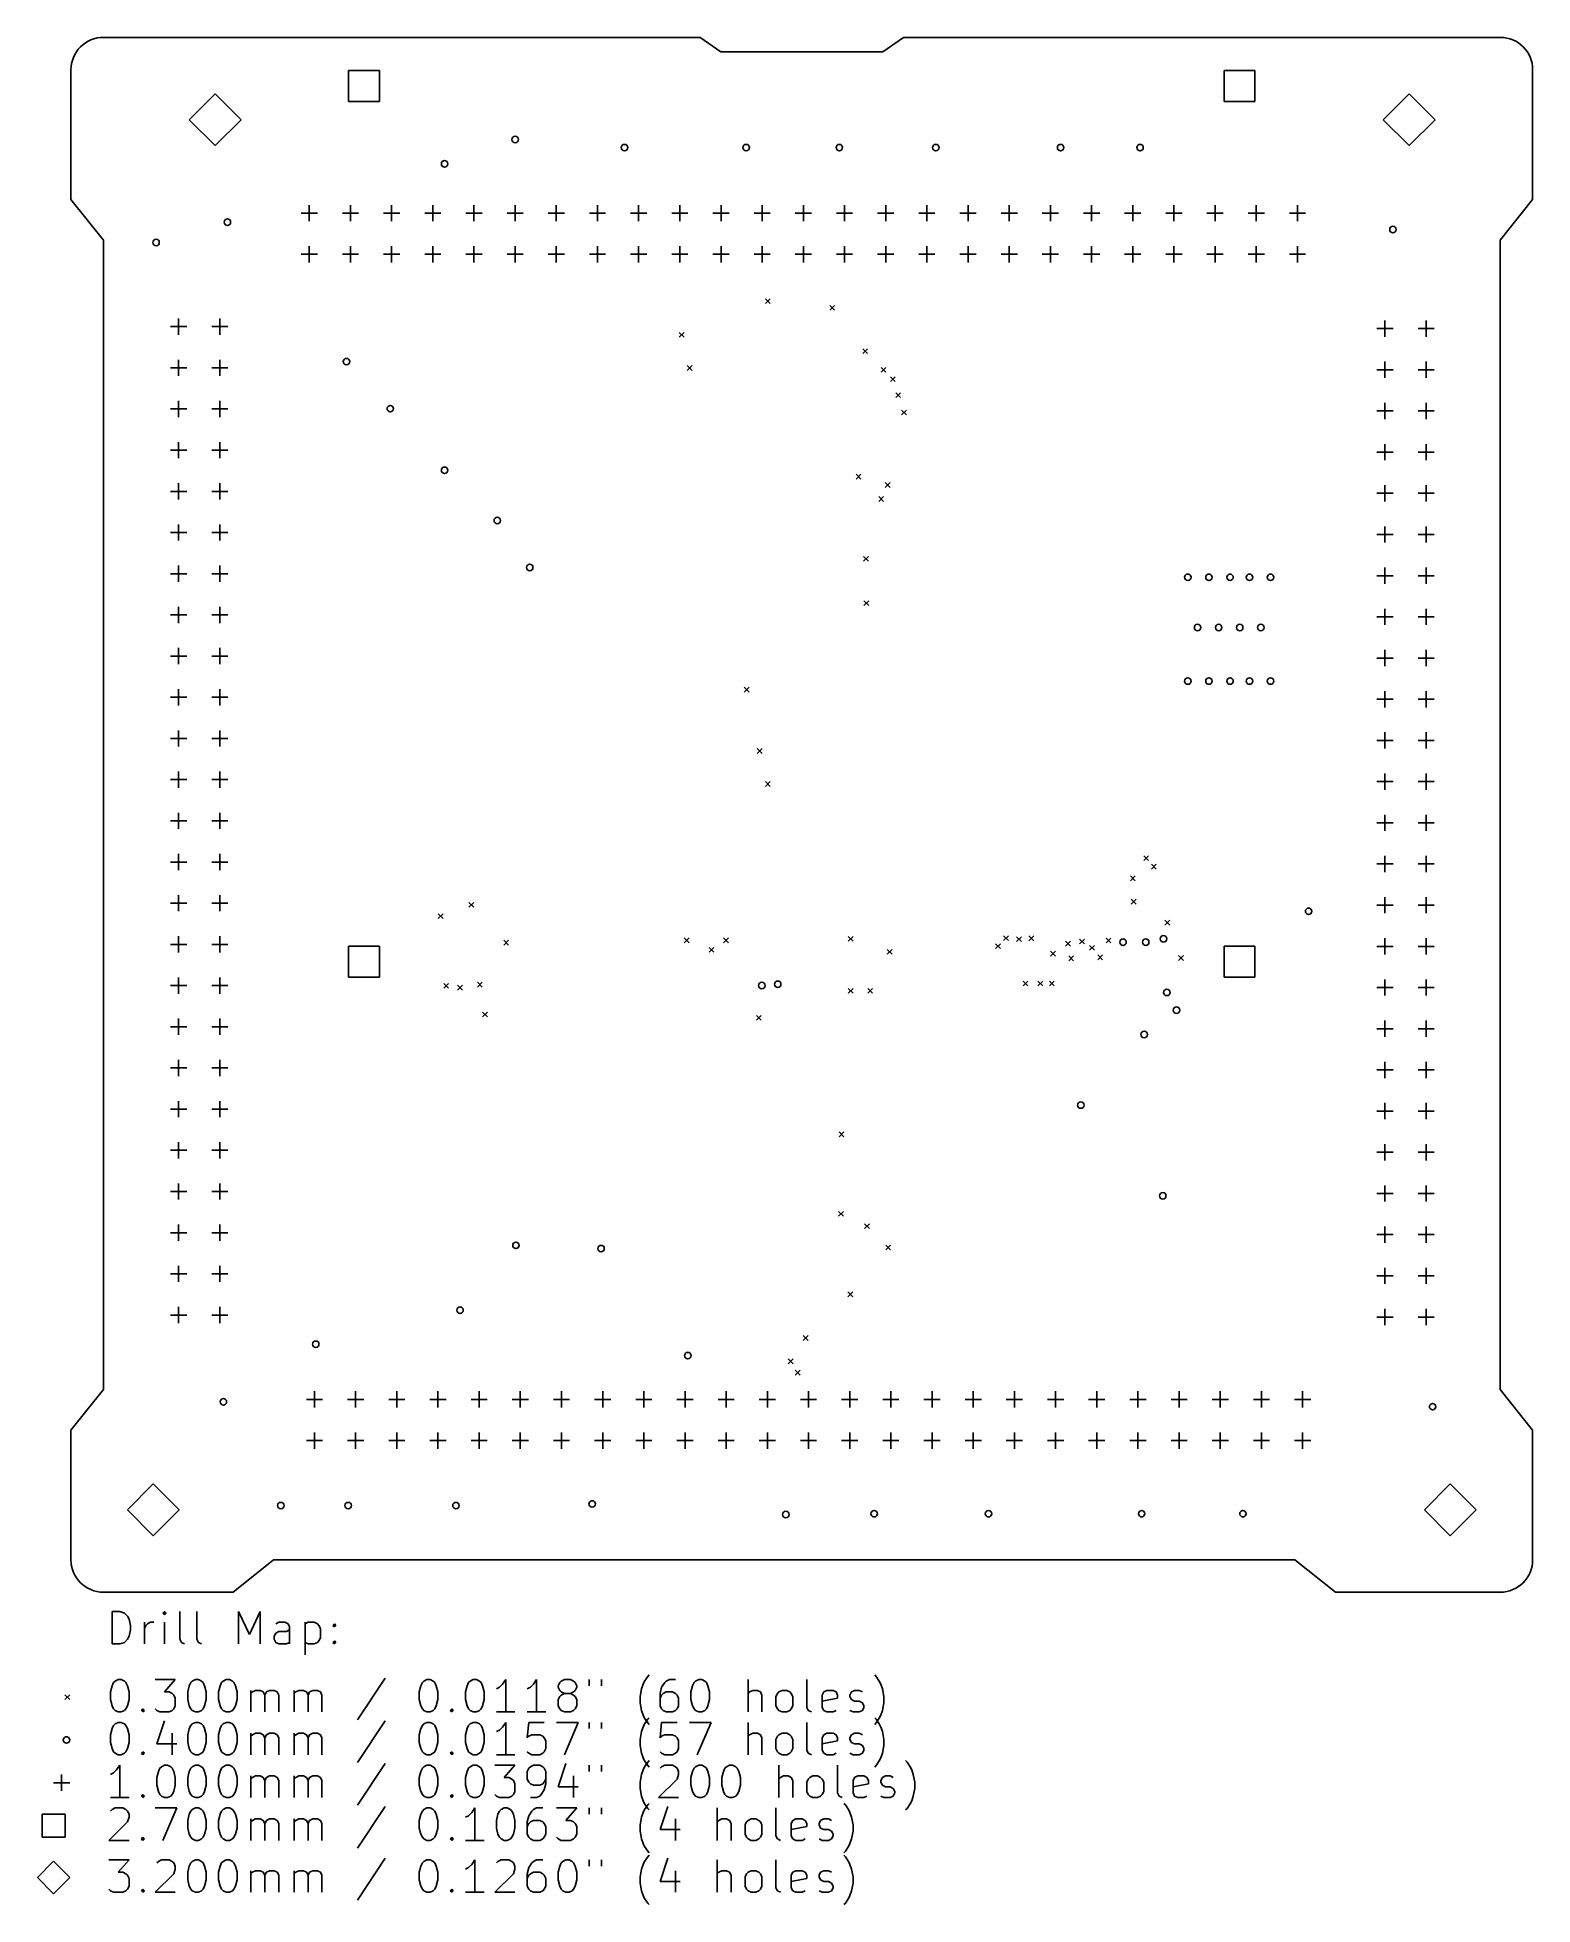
# Model space of a CAD drawing. Extents: x -2 to 90, y -115 to 0.
import ezdxf

# ---------------------------------------------------------------- set-up
doc = ezdxf.new("R2010")
doc.units = 0
doc.layers.add('BLACK', color=7, linetype='CONTINUOUS')

msp = doc.modelspace()

# ---------------------------------------------------------------- linework, layer by layer
at = {"layer": 'BLACK', "linetype": 'CONTINUOUS'}
for p, q in [((38.805003, 0), (2, 0)), ((40.085, -0.9), (38.805003, 0)), ((51.355, 0), (50.085, -0.9)), ((88.17, 0), (51.355, 0)), ((50.085, -0.9), (40.085, -0.9)), ((0, -2), (0, -10)), ((19.039603, -2.045397), (17.130397, -2.045397)), ((17.130397, -2.045397), (17.130397, -3.954603)), ((19.039603, -3.954603), (19.039603, -2.045397)), ((73.039603, -2.045397), (71.130397, -2.045397)), ((71.130397, -2.045397), (71.130397, -3.954603)), ((73.039603, -3.954603), (73.039603, -2.045397)), ((90.17, -10), (90.17, -2)), ((8.89, -3.48), (7.29, -5.08)), ((10.49, -5.08), (8.89, -3.48)), ((17.130397, -3.954603), (19.039603, -3.954603)), ((71.130397, -3.954603), (73.039603, -3.954603)), ((82.55, -3.48), (80.95, -5.08)), ((84.15, -5.08), (82.55, -3.48)), ((7.29, -5.08), (8.89, -6.68)), ((8.89, -6.68), (10.49, -5.08)), ((80.95, -5.08), (82.55, -6.68)), ((82.55, -6.68), (84.15, -5.08)), ((2, -12.5), (0, -10)), ((14.7, -10.34), (14.7, -11.34)), ((17.24, -10.34), (17.24, -11.34)), ((19.78, -10.34), (19.78, -11.34)), ((22.32, -10.34), (22.32, -11.34)), ((24.86, -10.34), (24.86, -11.34)), ((27.4, -10.34), (27.4, -11.34)), ((29.94, -10.34), (29.94, -11.34)), ((32.48, -10.34), (32.48, -11.34)), ((35.02, -10.34), (35.02, -11.34)), ((37.56, -10.34), (37.56, -11.34)), ((40.1, -10.34), (40.1, -11.34)), ((42.64, -10.34), (42.64, -11.34)), ((45.18, -10.34), (45.18, -11.34)), ((47.72, -10.34), (47.72, -11.34)), ((50.26, -10.34), (50.26, -11.34)), ((52.8, -10.34), (52.8, -11.34)), ((55.34, -10.34), (55.34, -11.34)), ((57.88, -10.34), (57.88, -11.34)), ((60.42, -10.34), (60.42, -11.34)), ((62.96, -10.34), (62.96, -11.34)), ((65.5, -10.34), (65.5, -11.34)), ((68.04, -10.34), (68.04, -11.34)), ((70.58, -10.34), (70.58, -11.34)), ((73.12, -10.34), (73.12, -11.34)), ((75.66, -10.34), (75.66, -11.34)), ((88.17, -12.5), (90.17, -10)), ((14.2, -10.84), (15.2, -10.84)), ((16.74, -10.84), (17.74, -10.84)), ((19.28, -10.84), (20.28, -10.84)), ((21.82, -10.84), (22.82, -10.84)), ((24.36, -10.84), (25.36, -10.84)), ((26.9, -10.84), (27.9, -10.84)), ((29.44, -10.84), (30.44, -10.84)), ((31.98, -10.84), (32.98, -10.84)), ((34.52, -10.84), (35.52, -10.84)), ((37.06, -10.84), (38.06, -10.84)), ((39.6, -10.84), (40.6, -10.84)), ((42.14, -10.84), (43.14, -10.84)), ((44.68, -10.84), (45.68, -10.84)), ((47.22, -10.84), (48.22, -10.84)), ((49.76, -10.84), (50.76, -10.84)), ((52.3, -10.84), (53.3, -10.84)), ((54.84, -10.84), (55.84, -10.84)), ((57.38, -10.84), (58.38, -10.84)), ((59.92, -10.84), (60.92, -10.84)), ((62.46, -10.84), (63.46, -10.84)), ((65, -10.84), (66, -10.84)), ((67.54, -10.84), (68.54, -10.84)), ((70.08, -10.84), (71.08, -10.84)), ((72.62, -10.84), (73.62, -10.84)), ((75.16, -10.84), (76.16, -10.84)), ((2, -83.39), (2, -12.5)), ((88.17, -12.5), (88.17, -83.39)), ((14.2, -13.38), (15.2, -13.38)), ((14.7, -12.88), (14.7, -13.88)), ((16.74, -13.38), (17.74, -13.38)), ((17.24, -12.88), (17.24, -13.88)), ((19.28, -13.38), (20.28, -13.38)), ((19.78, -12.88), (19.78, -13.88)), ((21.82, -13.38), (22.82, -13.38)), ((22.32, -12.88), (22.32, -13.88)), ((24.36, -13.38), (25.36, -13.38)), ((24.86, -12.88), (24.86, -13.88)), ((26.9, -13.38), (27.9, -13.38)), ((27.4, -12.88), (27.4, -13.88)), ((29.44, -13.38), (30.44, -13.38)), ((29.94, -12.88), (29.94, -13.88)), ((31.98, -13.38), (32.98, -13.38)), ((32.48, -12.88), (32.48, -13.88)), ((34.52, -13.38), (35.52, -13.38)), ((35.02, -12.88), (35.02, -13.88)), ((37.06, -13.38), (38.06, -13.38)), ((37.56, -12.88), (37.56, -13.88)), ((39.6, -13.38), (40.6, -13.38)), ((40.1, -12.88), (40.1, -13.88)), ((42.14, -13.38), (43.14, -13.38)), ((42.64, -12.88), (42.64, -13.88)), ((44.68, -13.38), (45.68, -13.38)), ((45.18, -12.88), (45.18, -13.88)), ((47.22, -13.38), (48.22, -13.38)), ((47.72, -12.88), (47.72, -13.88)), ((49.76, -13.38), (50.76, -13.38)), ((50.26, -12.88), (50.26, -13.88)), ((52.3, -13.38), (53.3, -13.38)), ((52.8, -12.88), (52.8, -13.88)), ((54.84, -13.38), (55.84, -13.38)), ((55.34, -12.88), (55.34, -13.88)), ((57.38, -13.38), (58.38, -13.38)), ((57.88, -12.88), (57.88, -13.88)), ((59.92, -13.38), (60.92, -13.38)), ((60.42, -12.88), (60.42, -13.88)), ((62.46, -13.38), (63.46, -13.38)), ((62.96, -12.88), (62.96, -13.88)), ((65, -13.38), (66, -13.38)), ((65.5, -12.88), (65.5, -13.88)), ((67.54, -13.38), (68.54, -13.38)), ((68.04, -12.88), (68.04, -13.88)), ((70.08, -13.38), (71.08, -13.38)), ((70.58, -12.88), (70.58, -13.88)), ((72.62, -13.38), (73.62, -13.38)), ((73.12, -12.88), (73.12, -13.88)), ((75.16, -13.38), (76.16, -13.38)), ((75.66, -12.88), (75.66, -13.88)), ((42.8425, -16.1227), (43.1425, -16.4227)), ((43.1425, -16.1227), (42.8425, -16.4227)), ((46.8083, -16.5317), (47.1083, -16.8317)), ((47.1083, -16.5317), (46.8083, -16.8317)), ((6.14, -17.84), (7.14, -17.84)), ((6.64, -17.34), (6.64, -18.34)), ((8.68, -17.84), (9.68, -17.84)), ((9.18, -17.34), (9.18, -18.34)), ((37.5232, -18.1969), (37.8232, -18.4969)), ((37.8232, -18.1969), (37.5232, -18.4969)), ((80.56, -17.96), (81.56, -17.96)), ((81.06, -17.46), (81.06, -18.46)), ((83.1, -17.96), (84.1, -17.96)), ((83.6, -17.46), (83.6, -18.46)), ((48.8403, -19.2081), (49.1403, -19.5081)), ((49.1403, -19.2081), (48.8403, -19.5081)), ((6.14, -20.38), (7.14, -20.38)), ((6.64, -19.88), (6.64, -20.88)), ((8.68, -20.38), (9.68, -20.38)), ((9.18, -19.88), (9.18, -20.88)), ((38.021, -20.239), (38.321, -20.539)), ((38.321, -20.239), (38.021, -20.539)), ((49.9761, -20.3537), (50.2761, -20.6537)), ((50.2761, -20.3537), (49.9761, -20.6537)), ((80.56, -20.5), (81.56, -20.5)), ((81.06, -20), (81.06, -21)), ((83.1, -20.5), (84.1, -20.5)), ((83.6, -20), (83.6, -21)), ((50.5504, -20.928), (50.8504, -21.228)), ((50.8504, -20.928), (50.5504, -21.228)), ((6.14, -22.92), (7.14, -22.92)), ((6.64, -22.42), (6.64, -23.42)), ((8.68, -22.92), (9.68, -22.92)), ((9.18, -22.42), (9.18, -23.42)), ((50.8764, -21.9167), (51.1764, -22.2167)), ((51.1764, -21.9167), (50.8764, -22.2167)), ((51.2335, -22.9832), (51.5335, -23.2832)), ((51.5335, -22.9832), (51.2335, -23.2832)), ((81.06, -22.54), (81.06, -23.54)), ((83.6, -22.54), (83.6, -23.54)), ((80.56, -23.04), (81.56, -23.04)), ((83.1, -23.04), (84.1, -23.04)), ((6.64, -24.96), (6.64, -25.96)), ((9.18, -24.96), (9.18, -25.96)), ((81.06, -25.08), (81.06, -26.08)), ((83.6, -25.08), (83.6, -26.08)), ((6.14, -25.46), (7.14, -25.46)), ((8.68, -25.46), (9.68, -25.46)), ((80.56, -25.58), (81.56, -25.58)), ((83.1, -25.58), (84.1, -25.58)), ((6.64, -27.5), (6.64, -28.5)), ((9.18, -27.5), (9.18, -28.5)), ((48.4348, -26.9481), (48.7348, -27.2481)), ((48.7348, -26.9481), (48.4348, -27.2481)), ((50.2351, -27.4527), (50.5351, -27.7527)), ((50.5351, -27.4527), (50.2351, -27.7527)), ((81.06, -27.62), (81.06, -28.62)), ((83.6, -27.62), (83.6, -28.62)), ((6.14, -28), (7.14, -28)), ((8.68, -28), (9.68, -28)), ((49.8297, -28.3197), (50.1297, -28.6197)), ((50.1297, -28.3197), (49.8297, -28.6197)), ((80.56, -28.12), (81.56, -28.12)), ((83.1, -28.12), (84.1, -28.12)), ((6.14, -30.54), (7.14, -30.54)), ((6.64, -30.04), (6.64, -31.04)), ((8.68, -30.54), (9.68, -30.54)), ((9.18, -30.04), (9.18, -31.04)), ((80.56, -30.66), (81.56, -30.66)), ((81.06, -30.16), (81.06, -31.16)), ((83.1, -30.66), (84.1, -30.66)), ((83.6, -30.16), (83.6, -31.16)), ((48.8974, -32.0118), (49.1974, -32.3118)), ((49.1974, -32.0118), (48.8974, -32.3118)), ((6.14, -33.08), (7.14, -33.08)), ((6.64, -32.58), (6.64, -33.58)), ((8.68, -33.08), (9.68, -33.08)), ((9.18, -32.58), (9.18, -33.58)), ((80.56, -33.2), (81.56, -33.2)), ((81.06, -32.7), (81.06, -33.7)), ((83.1, -33.2), (84.1, -33.2)), ((83.6, -32.7), (83.6, -33.7)), ((6.14, -35.62), (7.14, -35.62)), ((6.64, -35.12), (6.64, -36.12)), ((8.68, -35.62), (9.68, -35.62)), ((9.18, -35.12), (9.18, -36.12)), ((48.9113, -34.7487), (49.2113, -35.0487)), ((49.2113, -34.7487), (48.9113, -35.0487)), ((81.06, -35.24), (81.06, -36.24)), ((83.6, -35.24), (83.6, -36.24)), ((80.56, -35.74), (81.56, -35.74)), ((83.1, -35.74), (84.1, -35.74)), ((6.64, -37.66), (6.64, -38.66)), ((9.18, -37.66), (9.18, -38.66)), ((81.06, -37.78), (81.06, -38.78)), ((83.6, -37.78), (83.6, -38.78)), ((6.14, -38.16), (7.14, -38.16)), ((8.68, -38.16), (9.68, -38.16)), ((80.56, -38.28), (81.56, -38.28)), ((83.1, -38.28), (84.1, -38.28)), ((6.64, -40.2), (6.64, -41.2)), ((9.18, -40.2), (9.18, -41.2)), ((41.535, -40.083), (41.835, -40.383)), ((41.835, -40.083), (41.535, -40.383)), ((6.14, -40.7), (7.14, -40.7)), ((8.68, -40.7), (9.68, -40.7)), ((80.56, -40.82), (81.56, -40.82)), ((81.06, -40.32), (81.06, -41.32)), ((83.1, -40.82), (84.1, -40.82)), ((83.6, -40.32), (83.6, -41.32)), ((6.14, -43.24), (7.14, -43.24)), ((6.64, -42.74), (6.64, -43.74)), ((8.68, -43.24), (9.68, -43.24)), ((9.18, -42.74), (9.18, -43.74)), ((80.56, -43.36), (81.56, -43.36)), ((81.06, -42.86), (81.06, -43.86)), ((83.1, -43.36), (84.1, -43.36)), ((83.6, -42.86), (83.6, -43.86)), ((42.335, -43.865), (42.635, -44.165)), ((42.635, -43.865), (42.335, -44.165)), ((6.14, -45.78), (7.14, -45.78)), ((6.64, -45.28), (6.64, -46.28)), ((8.68, -45.78), (9.68, -45.78)), ((9.18, -45.28), (9.18, -46.28)), ((42.8404, -45.898), (43.1404, -46.198)), ((43.1404, -45.898), (42.8404, -46.198)), ((80.56, -45.9), (81.56, -45.9)), ((81.06, -45.4), (81.06, -46.4)), ((83.1, -45.9), (84.1, -45.9)), ((83.6, -45.4), (83.6, -46.4)), ((6.14, -48.32), (7.14, -48.32)), ((6.64, -47.82), (6.64, -48.82)), ((8.68, -48.32), (9.68, -48.32)), ((9.18, -47.82), (9.18, -48.82)), ((81.06, -47.94), (81.06, -48.94)), ((83.6, -47.94), (83.6, -48.94)), ((80.56, -48.44), (81.56, -48.44)), ((83.1, -48.44), (84.1, -48.44)), ((6.64, -50.36), (6.64, -51.36)), ((9.18, -50.36), (9.18, -51.36)), ((66.1774, -50.4703), (66.4774, -50.7703)), ((66.4774, -50.4703), (66.1774, -50.7703)), ((81.06, -50.48), (81.06, -51.48)), ((83.6, -50.48), (83.6, -51.48)), ((6.14, -50.86), (7.14, -50.86)), ((8.68, -50.86), (9.68, -50.86)), ((65.3569, -51.7175), (65.6569, -52.0175)), ((65.6569, -51.7175), (65.3569, -52.0175)), ((66.6518, -51.0018), (66.9518, -51.3018)), ((66.9518, -51.0018), (66.6518, -51.3018)), ((80.56, -50.98), (81.56, -50.98)), ((83.1, -50.98), (84.1, -50.98)), ((6.64, -52.9), (6.64, -53.9)), ((9.18, -52.9), (9.18, -53.9)), ((6.14, -53.4), (7.14, -53.4)), ((8.68, -53.4), (9.68, -53.4)), ((22.65, -54.05), (22.95, -54.35)), ((22.95, -54.05), (22.65, -54.35)), ((24.55, -53.35), (24.85, -53.65)), ((24.85, -53.35), (24.55, -53.65)), ((65.4005, -53.1528), (65.7005, -53.4528)), ((65.7005, -53.1528), (65.4005, -53.4528)), ((80.56, -53.52), (81.56, -53.52)), ((81.06, -53.02), (81.06, -54.02)), ((83.1, -53.52), (84.1, -53.52)), ((83.6, -53.02), (83.6, -54.02)), ((67.4875, -54.4486), (67.7875, -54.7486)), ((67.7875, -54.4486), (67.4875, -54.7486)), ((6.14, -55.94), (7.14, -55.94)), ((6.64, -55.44), (6.64, -56.44)), ((8.68, -55.94), (9.68, -55.94)), ((9.18, -55.44), (9.18, -56.44)), ((19.039603, -56.045397), (17.130397, -56.045397)), ((17.130397, -56.045397), (17.130397, -57.954603)), ((19.039603, -57.954603), (19.039603, -56.045397)), ((26.6988, -55.6847), (26.9988, -55.9847)), ((26.9988, -55.6847), (26.6988, -55.9847)), ((37.8309, -55.5388), (38.1309, -55.8388)), ((38.1309, -55.5388), (37.8309, -55.8388)), ((39.36, -56.1283), (39.66, -56.4283)), ((39.66, -56.1283), (39.36, -56.4283)), ((40.2538, -55.5404), (40.5538, -55.8404)), ((40.5538, -55.5404), (40.2538, -55.8404)), ((47.95, -55.45), (48.25, -55.75)), ((48.25, -55.45), (47.95, -55.75)), ((50.35, -56.25), (50.65, -56.55)), ((50.65, -56.25), (50.35, -56.55)), ((57.0359, -55.9028), (57.3359, -56.2028)), ((57.3359, -55.9028), (57.0359, -56.2028)), ((57.535, -55.4092), (57.835, -55.7092)), ((57.835, -55.4092), (57.535, -55.7092)), ((58.335, -55.4665), (58.635, -55.7665)), ((58.635, -55.4665), (58.335, -55.7665)), ((59.0914, -55.4127), (59.3914, -55.7127)), ((59.3914, -55.4127), (59.0914, -55.7127)), ((60.4345, -56.361855), (60.7345, -56.661855)), ((60.7345, -56.361855), (60.4345, -56.661855)), ((61.35, -55.75), (61.65, -56.05)), ((61.65, -55.75), (61.35, -56.05)), ((62.2177, -55.6128), (62.5177, -55.9128)), ((62.5177, -55.6128), (62.2177, -55.9128)), ((62.8333, -56.0002), (63.1333, -56.3002)), ((63.1333, -56.0002), (62.8333, -56.3002)), ((63.849665, -55.549665), (64.149665, -55.849665)), ((64.149665, -55.549665), (63.849665, -55.849665)), ((73.039603, -56.045397), (71.130397, -56.045397)), ((71.130397, -56.045397), (71.130397, -57.954603)), ((73.039603, -57.954603), (73.039603, -56.045397)), ((80.56, -56.06), (81.56, -56.06)), ((81.06, -55.56), (81.06, -56.56)), ((83.1, -56.06), (84.1, -56.06)), ((83.6, -55.56), (83.6, -56.56)), ((61.55, -56.65), (61.85, -56.95)), ((61.85, -56.65), (61.55, -56.95)), ((63.3417, -56.5864), (63.6417, -56.8864)), ((63.6417, -56.5864), (63.3417, -56.8864)), ((68.3298, -56.6298), (68.6298, -56.9298)), ((68.6298, -56.6298), (68.3298, -56.9298)), ((6.14, -58.48), (7.14, -58.48)), ((6.64, -57.98), (6.64, -58.98)), ((8.68, -58.48), (9.68, -58.48)), ((9.18, -57.98), (9.18, -58.98)), ((17.130397, -57.954603), (19.039603, -57.954603)), ((22.9992, -58.3416), (23.2992, -58.6416)), ((23.2992, -58.3416), (22.9992, -58.6416)), ((23.8446, -58.4578), (24.1446, -58.7578)), ((24.1446, -58.4578), (23.8446, -58.7578)), ((25.0727, -58.273), (25.3727, -58.573)), ((25.3727, -58.273), (25.0727, -58.573)), ((47.95, -58.65), (48.25, -58.95)), ((48.25, -58.65), (47.95, -58.95)), ((49.15, -58.65), (49.45, -58.95)), ((49.45, -58.65), (49.15, -58.95)), ((58.735, -58.202), (59.035, -58.502)), ((59.035, -58.202), (58.735, -58.502)), ((59.6475, -58.1982), (59.9475, -58.4982)), ((59.9475, -58.1982), (59.6475, -58.4982)), ((60.3549, -58.2018), (60.6549, -58.5018)), ((60.6549, -58.2018), (60.3549, -58.5018)), ((71.130397, -57.954603), (73.039603, -57.954603)), ((80.56, -58.6), (81.56, -58.6)), ((81.06, -58.1), (81.06, -59.1)), ((83.1, -58.6), (84.1, -58.6)), ((83.6, -58.1), (83.6, -59.1)), ((6.14, -61.02), (7.14, -61.02)), ((6.64, -60.52), (6.64, -61.52)), ((8.68, -61.02), (9.68, -61.02)), ((9.18, -60.52), (9.18, -61.52)), ((25.3963, -60.1134), (25.6963, -60.4134)), ((25.6963, -60.1134), (25.3963, -60.4134)), ((42.2856, -60.3216), (42.5856, -60.6216)), ((42.5856, -60.3216), (42.2856, -60.6216)), ((81.06, -60.64), (81.06, -61.64)), ((83.6, -60.64), (83.6, -61.64)), ((80.56, -61.14), (81.56, -61.14)), ((83.1, -61.14), (84.1, -61.14)), ((6.64, -63.06), (6.64, -64.06)), ((9.18, -63.06), (9.18, -64.06)), ((81.06, -63.18), (81.06, -64.18)), ((83.6, -63.18), (83.6, -64.18)), ((6.14, -63.56), (7.14, -63.56)), ((8.68, -63.56), (9.68, -63.56)), ((80.56, -63.68), (81.56, -63.68)), ((83.1, -63.68), (84.1, -63.68)), ((6.64, -65.6), (6.64, -66.6)), ((9.18, -65.6), (9.18, -66.6)), ((6.14, -66.1), (7.14, -66.1)), ((8.68, -66.1), (9.68, -66.1)), ((80.56, -66.22), (81.56, -66.22)), ((81.06, -65.72), (81.06, -66.72)), ((83.1, -66.22), (84.1, -66.22)), ((83.6, -65.72), (83.6, -66.72)), ((47.3788, -67.5051), (47.6788, -67.8051)), ((47.6788, -67.5051), (47.3788, -67.8051)), ((6.14, -68.64), (7.14, -68.64)), ((6.64, -68.14), (6.64, -69.14)), ((8.68, -68.64), (9.68, -68.64)), ((9.18, -68.14), (9.18, -69.14)), ((80.56, -68.76), (81.56, -68.76)), ((81.06, -68.26), (81.06, -69.26)), ((83.1, -68.76), (84.1, -68.76)), ((83.6, -68.26), (83.6, -69.26)), ((6.14, -71.18), (7.14, -71.18)), ((6.64, -70.68), (6.64, -71.68)), ((8.68, -71.18), (9.68, -71.18)), ((9.18, -70.68), (9.18, -71.68)), ((80.56, -71.3), (81.56, -71.3)), ((81.06, -70.8), (81.06, -71.8)), ((83.1, -71.3), (84.1, -71.3)), ((83.6, -70.8), (83.6, -71.8)), ((47.3527, -72.4069), (47.6527, -72.7069)), ((47.6527, -72.4069), (47.3527, -72.7069)), ((6.64, -73.22), (6.64, -74.22)), ((9.18, -73.22), (9.18, -74.22)), ((48.9555, -73.1647), (49.2555, -73.4647)), ((49.2555, -73.1647), (48.9555, -73.4647)), ((81.06, -73.34), (81.06, -74.34)), ((83.6, -73.34), (83.6, -74.34)), ((6.14, -73.72), (7.14, -73.72)), ((8.68, -73.72), (9.68, -73.72)), ((50.2581, -74.4838), (50.5581, -74.7838)), ((50.5581, -74.4838), (50.2581, -74.7838)), ((80.56, -73.84), (81.56, -73.84)), ((83.1, -73.84), (84.1, -73.84)), ((6.64, -75.76), (6.64, -76.76)), ((9.18, -75.76), (9.18, -76.76)), ((81.06, -75.88), (81.06, -76.88)), ((83.6, -75.88), (83.6, -76.88)), ((6.14, -76.26), (7.14, -76.26)), ((8.68, -76.26), (9.68, -76.26)), ((80.56, -76.38), (81.56, -76.38)), ((83.1, -76.38), (84.1, -76.38)), ((6.64, -78.3), (6.64, -79.3)), ((9.18, -78.3), (9.18, -79.3)), ((47.9221, -77.3767), (48.2221, -77.6767)), ((48.2221, -77.3767), (47.9221, -77.6767)), ((6.14, -78.8), (7.14, -78.8)), ((8.68, -78.8), (9.68, -78.8)), ((80.56, -78.92), (81.56, -78.92)), ((81.06, -78.42), (81.06, -79.42)), ((83.1, -78.92), (84.1, -78.92)), ((83.6, -78.42), (83.6, -79.42)), ((45.1723, -80.0607), (45.4723, -80.3607)), ((45.4723, -80.0607), (45.1723, -80.3607)), ((44.2494, -81.5043), (44.5494, -81.8043)), ((44.5494, -81.5043), (44.2494, -81.8043)), ((44.6802, -82.202), (44.9802, -82.502)), ((44.9802, -82.202), (44.6802, -82.502)), ((2, -83.39), (0, -85.89)), ((14.52, -84), (15.52, -84)), ((15.02, -83.5), (15.02, -84.5)), ((17.06, -84), (18.06, -84)), ((17.56, -83.5), (17.56, -84.5)), ((19.6, -84), (20.6, -84)), ((20.1, -83.5), (20.1, -84.5)), ((22.14, -84), (23.14, -84)), ((22.64, -83.5), (22.64, -84.5)), ((24.68, -84), (25.68, -84)), ((25.18, -83.5), (25.18, -84.5)), ((27.22, -84), (28.22, -84)), ((27.72, -83.5), (27.72, -84.5)), ((29.76, -84), (30.76, -84)), ((30.26, -83.5), (30.26, -84.5)), ((32.3, -84), (33.3, -84)), ((32.8, -83.5), (32.8, -84.5)), ((34.84, -84), (35.84, -84)), ((35.34, -83.5), (35.34, -84.5)), ((37.38, -84), (38.38, -84)), ((37.88, -83.5), (37.88, -84.5)), ((39.92, -84), (40.92, -84)), ((40.42, -83.5), (40.42, -84.5)), ((42.46, -84), (43.46, -84)), ((42.96, -83.5), (42.96, -84.5)), ((45, -84), (46, -84)), ((45.5, -83.5), (45.5, -84.5)), ((47.54, -84), (48.54, -84)), ((48.04, -83.5), (48.04, -84.5)), ((50.08, -84), (51.08, -84)), ((50.58, -83.5), (50.58, -84.5)), ((52.62, -84), (53.62, -84)), ((53.12, -83.5), (53.12, -84.5)), ((55.16, -84), (56.16, -84)), ((55.66, -83.5), (55.66, -84.5)), ((57.7, -84), (58.7, -84)), ((58.2, -83.5), (58.2, -84.5)), ((60.24, -84), (61.24, -84)), ((60.74, -83.5), (60.74, -84.5)), ((62.78, -84), (63.78, -84)), ((63.28, -83.5), (63.28, -84.5)), ((65.32, -84), (66.32, -84)), ((65.82, -83.5), (65.82, -84.5)), ((67.86, -84), (68.86, -84)), ((68.36, -83.5), (68.36, -84.5)), ((70.4, -84), (71.4, -84)), ((70.9, -83.5), (70.9, -84.5)), ((72.94, -84), (73.94, -84)), ((73.44, -83.5), (73.44, -84.5)), ((75.48, -84), (76.48, -84)), ((75.98, -83.5), (75.98, -84.5)), ((88.17, -83.39), (90.17, -85.89)), ((0, -85.89), (0, -93.89)), ((15.02, -86.04), (15.02, -87.04)), ((17.56, -86.04), (17.56, -87.04)), ((20.1, -86.04), (20.1, -87.04)), ((22.64, -86.04), (22.64, -87.04)), ((25.18, -86.04), (25.18, -87.04)), ((27.72, -86.04), (27.72, -87.04)), ((30.26, -86.04), (30.26, -87.04)), ((32.8, -86.04), (32.8, -87.04)), ((35.34, -86.04), (35.34, -87.04)), ((37.88, -86.04), (37.88, -87.04)), ((40.42, -86.04), (40.42, -87.04)), ((42.96, -86.04), (42.96, -87.04)), ((45.5, -86.04), (45.5, -87.04)), ((48.04, -86.04), (48.04, -87.04)), ((50.58, -86.04), (50.58, -87.04)), ((53.12, -86.04), (53.12, -87.04)), ((55.66, -86.04), (55.66, -87.04)), ((58.2, -86.04), (58.2, -87.04)), ((60.74, -86.04), (60.74, -87.04)), ((63.28, -86.04), (63.28, -87.04)), ((65.82, -86.04), (65.82, -87.04)), ((68.36, -86.04), (68.36, -87.04)), ((70.9, -86.04), (70.9, -87.04)), ((73.44, -86.04), (73.44, -87.04)), ((75.98, -86.04), (75.98, -87.04)), ((90.17, -93.89), (90.17, -85.89)), ((14.52, -86.54), (15.52, -86.54)), ((17.06, -86.54), (18.06, -86.54)), ((19.6, -86.54), (20.6, -86.54)), ((22.14, -86.54), (23.14, -86.54)), ((24.68, -86.54), (25.68, -86.54)), ((27.22, -86.54), (28.22, -86.54)), ((29.76, -86.54), (30.76, -86.54)), ((32.3, -86.54), (33.3, -86.54)), ((34.84, -86.54), (35.84, -86.54)), ((37.38, -86.54), (38.38, -86.54)), ((39.92, -86.54), (40.92, -86.54)), ((42.46, -86.54), (43.46, -86.54)), ((45, -86.54), (46, -86.54)), ((47.54, -86.54), (48.54, -86.54)), ((50.08, -86.54), (51.08, -86.54)), ((52.62, -86.54), (53.62, -86.54)), ((55.16, -86.54), (56.16, -86.54)), ((57.7, -86.54), (58.7, -86.54)), ((60.24, -86.54), (61.24, -86.54)), ((62.78, -86.54), (63.78, -86.54)), ((65.32, -86.54), (66.32, -86.54)), ((67.86, -86.54), (68.86, -86.54)), ((70.4, -86.54), (71.4, -86.54)), ((72.94, -86.54), (73.94, -86.54)), ((75.48, -86.54), (76.48, -86.54)), ((5.08, -89.21), (3.48, -90.81)), ((6.68, -90.81), (5.08, -89.21)), ((85.09, -89.21), (83.49, -90.81)), ((86.69, -90.81), (85.09, -89.21)), ((3.48, -90.81), (5.08, -92.41)), ((5.08, -92.41), (6.68, -90.81)), ((83.49, -90.81), (85.09, -92.41)), ((85.09, -92.41), (86.69, -90.81)), ((12.5, -93.89), (10, -95.89)), ((75.5, -93.89), (12.5, -93.89)), ((75.5, -93.89), (78, -95.89)), ((2, -95.89), (10, -95.89)), ((78, -95.89), (88.17, -95.89)), ((2.532768, -99.079838), (2.532768, -97.079838)), ((2.532768, -97.079838), (3.008958, -97.079838)), ((3.008958, -97.079838), (3.294673, -97.175076)), ((3.294673, -97.175076), (3.485149, -97.365552)), ((3.485149, -97.365552), (3.580387, -97.556028)), ((3.580387, -97.556028), (3.675625, -97.93698)), ((4.532768, -99.079838), (4.532768, -97.746504)), ((4.628006, -97.93698), (4.723244, -97.841742)), ((4.723244, -97.841742), (4.91372, -97.746504)), ((4.91372, -97.746504), (5.104197, -97.746504)), ((5.770863, -97.079838), (5.675625, -97.175076)), ((5.675625, -97.175076), (5.770863, -97.270314)), ((5.866101, -97.175076), (5.770863, -97.079838)), ((5.770863, -97.079838), (5.770863, -97.270314)), ((5.770863, -97.270314), (5.866101, -97.175076)), ((5.770863, -99.079838), (5.770863, -97.746504)), ((6.723244, -98.794123), (6.723244, -97.079838)), ((7.770863, -98.794123), (7.770863, -97.079838)), ((10.342292, -99.079838), (10.342292, -97.079838)), ((10.342292, -97.079838), (11.008959, -98.508409)), ((11.008959, -98.508409), (11.675625, -97.079838)), ((11.675625, -97.079838), (11.675625, -99.079838)), ((12.818482, -97.746504), (12.628006, -97.841742)), ((13.199435, -97.746504), (12.818482, -97.746504)), ((13.389911, -97.841742), (13.199435, -97.746504)), ((13.485149, -98.032219), (13.389911, -97.841742)), ((14.43753, -97.746504), (14.43753, -99.746504)), ((14.43753, -97.841742), (14.628006, -97.746504)), ((14.628006, -97.746504), (15.008959, -97.746504)), ((15.008959, -97.746504), (15.199435, -97.841742)), ((15.199435, -97.841742), (15.294673, -97.93698)), ((16.151816, -97.93698), (16.247054, -97.841742)), ((16.247054, -97.841742), (16.342292, -97.93698)), ((16.247054, -97.841742), (16.247054, -98.032219)), ((3.294673, -98.9846), (3.008958, -99.079838)), ((3.485149, -98.794123), (3.294673, -98.9846)), ((3.580387, -98.603647), (3.485149, -98.794123)), ((3.675625, -98.222695), (3.580387, -98.603647)), ((3.675625, -97.93698), (3.675625, -98.222695)), ((4.532768, -98.127457), (4.628006, -97.93698)), ((6.818482, -98.9846), (6.723244, -98.794123)), ((7.008958, -99.079838), (6.818482, -98.9846)), ((7.866101, -98.9846), (7.770863, -98.794123)), ((8.056577, -99.079838), (7.866101, -98.9846)), ((12.532768, -98.603647), (12.628006, -98.413171)), ((12.532768, -98.794123), (12.532768, -98.603647)), ((12.628006, -98.9846), (12.532768, -98.794123)), ((12.628006, -98.413171), (12.818482, -98.317933)), ((12.818482, -99.079838), (12.628006, -98.9846)), ((12.818482, -98.317933), (13.294673, -98.317933)), ((13.294673, -98.317933), (13.485149, -98.222695)), ((13.485149, -98.9846), (13.294673, -99.079838)), ((13.485149, -99.079838), (13.485149, -98.032219)), ((14.628006, -99.079838), (14.43753, -98.9846)), ((15.199435, -98.9846), (15.008959, -99.079838)), ((15.294673, -98.889361), (15.199435, -98.9846)), ((15.294673, -97.93698), (15.389911, -98.127457)), ((15.389911, -98.698885), (15.294673, -98.889361)), ((15.389911, -98.127457), (15.389911, -98.698885)), ((16.247054, -98.032219), (16.151816, -97.93698)), ((16.151816, -98.9846), (16.247054, -98.889361)), ((16.247054, -99.079838), (16.151816, -98.9846)), ((16.342292, -97.93698), (16.247054, -98.032219)), ((16.247054, -98.889361), (16.342292, -98.9846)), ((16.247054, -98.889361), (16.247054, -99.079838)), ((16.342292, -98.9846), (16.247054, -99.079838)), ((3.008958, -99.079838), (2.532768, -99.079838)), ((13.294673, -99.079838), (12.818482, -99.079838)), ((15.008959, -99.079838), (14.628006, -99.079838)), ((2.723244, -101.375076), (2.91372, -101.279838)), ((2.91372, -101.279838), (3.104197, -101.279838)), ((3.104197, -101.279838), (3.294673, -101.375076)), ((5.199435, -101.279838), (6.43753, -101.279838)), ((6.43753, -101.279838), (5.770863, -102.041742)), ((7.485149, -101.375076), (7.675625, -101.279838)), ((7.675625, -101.279838), (7.866102, -101.279838)), ((7.866102, -101.279838), (8.056578, -101.375076)), ((9.389911, -101.375076), (9.580387, -101.279838)), ((9.580387, -101.279838), (9.770864, -101.279838)), ((9.770864, -101.279838), (9.96134, -101.375076)), ((19.389912, -101.1846), (17.675627, -103.756028)), ((21.770865, -101.375076), (21.961341, -101.279838)), ((21.961341, -101.279838), (22.151818, -101.279838)), ((22.151818, -101.279838), (22.342294, -101.375076)), ((24.628008, -101.375076), (24.818484, -101.279838)), ((24.818484, -101.279838), (25.008961, -101.279838)), ((25.008961, -101.279838), (25.199437, -101.375076)), ((26.818484, -101.279838), (26.628008, -101.565552)), ((26.818484, -103.279838), (26.818484, -101.279838)), ((28.723246, -101.279838), (28.53277, -101.565552)), ((28.723246, -103.279838), (28.723246, -101.279838)), ((30.247056, -101.375076), (30.437532, -101.279838)), ((30.437532, -101.279838), (30.818485, -101.279838)), ((30.818485, -101.279838), (31.008961, -101.375076)), ((31.961342, -101.279838), (31.961342, -101.66079)), ((32.723247, -101.279838), (32.723247, -101.66079)), ((35.389914, -101.375076), (35.58039, -101.089361)), ((35.58039, -101.089361), (35.675629, -100.994123)), ((36.913723, -101.279838), (36.723247, -101.375076)), ((37.294676, -101.279838), (36.913723, -101.279838)), ((38.532771, -101.375076), (38.723247, -101.279838)), ((38.723247, -101.279838), (38.913724, -101.279838)), ((38.913724, -101.279838), (39.1042, -101.375076)), ((41.770867, -103.279838), (41.770867, -101.279838)), ((45.389915, -102.994123), (45.389915, -101.279838)), ((49.67563, -101.089361), (49.580392, -100.994123)), ((49.866106, -101.375076), (49.67563, -101.089361)), ((-0.375, -102.215), (-0.075, -102.515)), ((-0.075, -102.215), (-0.375, -102.515)), ((2.43753, -102.041742), (2.532768, -101.66079)), ((2.43753, -102.517933), (2.43753, -102.041742)), ((2.532768, -101.66079), (2.628006, -101.470314)), ((2.628006, -101.470314), (2.723244, -101.375076)), ((3.294673, -101.375076), (3.389911, -101.470314)), ((3.389911, -101.470314), (3.485149, -101.66079)), ((3.485149, -101.66079), (3.580387, -102.041742)), ((3.580387, -102.041742), (3.580387, -102.517933)), ((5.770863, -102.041742), (6.056578, -102.041742)), ((6.056578, -102.041742), (6.247054, -102.13698)), ((6.247054, -102.13698), (6.342292, -102.232219)), ((6.342292, -102.232219), (6.43753, -102.422695)), ((6.43753, -102.422695), (6.43753, -102.898885)), ((7.199435, -102.041742), (7.294673, -101.66079)), ((7.199435, -102.517933), (7.199435, -102.041742)), ((7.294673, -101.66079), (7.389911, -101.470314)), ((7.389911, -101.470314), (7.485149, -101.375076)), ((8.056578, -101.375076), (8.151816, -101.470314)), ((8.151816, -101.470314), (8.247054, -101.66079)), ((8.247054, -101.66079), (8.342292, -102.041742)), ((8.342292, -102.041742), (8.342292, -102.517933)), ((9.104197, -102.041742), (9.199435, -101.66079)), ((9.104197, -102.517933), (9.104197, -102.041742)), ((9.199435, -101.66079), (9.294673, -101.470314)), ((9.294673, -101.470314), (9.389911, -101.375076)), ((9.96134, -101.375076), (10.056578, -101.470314)), ((10.056578, -101.470314), (10.151816, -101.66079)), ((10.151816, -101.66079), (10.247054, -102.041742)), ((10.247054, -102.041742), (10.247054, -102.517933)), ((11.104197, -103.279838), (11.104197, -101.946504)), ((11.104197, -102.13698), (11.199435, -102.041742)), ((11.199435, -102.041742), (11.389911, -101.946504)), ((11.389911, -101.946504), (11.675626, -101.946504)), ((11.675626, -101.946504), (11.866102, -102.041742)), ((11.866102, -102.041742), (11.96134, -102.232219)), ((11.96134, -102.232219), (12.056578, -102.041742)), ((11.96134, -102.232219), (11.96134, -103.279838)), ((12.056578, -102.041742), (12.247054, -101.946504)), ((12.247054, -101.946504), (12.532768, -101.946504)), ((12.532768, -101.946504), (12.723245, -102.041742)), ((12.723245, -102.041742), (12.818483, -102.232219)), ((12.818483, -102.232219), (12.818483, -103.279838)), ((13.770864, -103.279838), (13.770864, -101.946504)), ((13.770864, -102.13698), (13.866102, -102.041742)), ((13.866102, -102.041742), (14.056578, -101.946504)), ((14.056578, -101.946504), (14.342293, -101.946504)), ((14.342293, -101.946504), (14.532769, -102.041742)), ((14.532769, -102.041742), (14.628007, -102.232219)), ((14.628007, -102.232219), (14.723245, -102.041742)), ((14.628007, -102.232219), (14.628007, -103.279838)), ((14.723245, -102.041742), (14.913721, -101.946504)), ((14.913721, -101.946504), (15.199435, -101.946504)), ((15.199435, -101.946504), (15.389912, -102.041742)), ((15.389912, -102.041742), (15.48515, -102.232219)), ((15.48515, -102.232219), (15.48515, -103.279838)), ((21.485151, -102.041742), (21.580389, -101.66079)), ((21.485151, -102.517933), (21.485151, -102.041742)), ((21.580389, -101.66079), (21.675627, -101.470314)), ((21.675627, -101.470314), (21.770865, -101.375076)), ((22.342294, -101.375076), (22.437532, -101.470314)), ((22.437532, -101.470314), (22.53277, -101.66079)), ((22.53277, -101.66079), (22.628008, -102.041742)), ((22.628008, -102.041742), (22.628008, -102.517933)), ((24.342294, -102.041742), (24.437532, -101.66079)), ((24.342294, -102.517933), (24.342294, -102.041742)), ((24.437532, -101.66079), (24.53277, -101.470314)), ((24.53277, -101.470314), (24.628008, -101.375076)), ((25.199437, -101.375076), (25.294675, -101.470314)), ((25.294675, -101.470314), (25.389913, -101.66079)), ((25.389913, -101.66079), (25.485151, -102.041742)), ((25.485151, -102.041742), (25.485151, -102.517933)), ((26.437532, -101.756028), (26.247056, -101.851266)), ((26.628008, -101.565552), (26.437532, -101.756028)), ((28.342294, -101.756028), (28.151818, -101.851266)), ((28.53277, -101.565552), (28.342294, -101.756028)), ((30.05658, -101.66079), (30.151818, -101.470314)), ((30.05658, -101.756028), (30.05658, -101.66079)), ((30.151818, -101.946504), (30.05658, -101.756028)), ((30.151818, -102.327457), (30.05658, -102.517933)), ((30.151818, -101.470314), (30.247056, -101.375076)), ((30.247056, -102.041742), (30.151818, -101.946504)), ((30.247056, -102.232219), (30.151818, -102.327457)), ((30.437532, -102.13698), (30.247056, -102.041742)), ((30.437532, -102.13698), (30.247056, -102.232219)), ((30.818485, -102.13698), (30.437532, -102.13698)), ((31.008961, -102.041742), (30.818485, -102.13698)), ((31.008961, -102.232219), (30.818485, -102.13698)), ((31.008961, -101.375076), (31.104199, -101.470314)), ((31.104199, -101.946504), (31.008961, -102.041742)), ((31.104199, -102.327457), (31.008961, -102.232219)), ((31.104199, -101.470314), (31.199437, -101.66079)), ((31.199437, -101.756028), (31.104199, -101.946504)), ((31.199437, -102.517933), (31.104199, -102.327457)), ((31.199437, -101.66079), (31.199437, -101.756028)), ((35.1042, -102.327457), (35.199438, -101.851266)), ((35.1042, -102.708409), (35.1042, -102.327457)), ((35.199438, -101.851266), (35.294676, -101.565552)), ((35.294676, -101.565552), (35.389914, -101.375076)), ((36.437533, -101.756028), (36.342295, -102.13698)), ((36.342295, -102.13698), (36.342295, -102.898885)), ((36.437533, -102.232219), (36.342295, -102.422695)), ((36.628009, -101.470314), (36.437533, -101.756028)), ((36.532771, -102.13698), (36.437533, -102.232219)), ((36.723247, -102.041742), (36.532771, -102.13698)), ((36.723247, -101.375076), (36.628009, -101.470314)), ((37.1042, -102.041742), (36.723247, -102.041742)), ((37.294676, -102.13698), (37.1042, -102.041742)), ((37.389914, -102.232219), (37.294676, -102.13698)), ((37.485152, -102.422695), (37.389914, -102.232219)), ((37.485152, -102.898885), (37.485152, -102.422695)), ((38.247057, -102.041742), (38.342295, -101.66079)), ((38.247057, -102.517933), (38.247057, -102.041742)), ((38.342295, -101.66079), (38.437533, -101.470314)), ((38.437533, -101.470314), (38.532771, -101.375076)), ((39.1042, -101.375076), (39.199438, -101.470314)), ((39.199438, -101.470314), (39.294676, -101.66079)), ((39.294676, -101.66079), (39.389914, -102.041742)), ((39.389914, -102.041742), (39.389914, -102.517933)), ((41.866105, -102.041742), (41.770867, -102.13698)), ((42.056581, -101.946504), (41.866105, -102.041742)), ((42.342296, -101.946504), (42.056581, -101.946504)), ((42.532772, -102.041742), (42.342296, -101.946504)), ((42.62801, -102.232219), (42.532772, -102.041742)), ((42.62801, -103.279838), (42.62801, -102.232219)), ((43.485153, -102.327457), (43.580391, -102.13698)), ((43.485153, -102.898885), (43.485153, -102.327457)), ((43.580391, -102.13698), (43.675629, -102.041742)), ((43.675629, -102.041742), (43.866105, -101.946504)), ((43.866105, -101.946504), (44.15182, -101.946504)), ((44.15182, -101.946504), (44.342296, -102.041742)), ((44.342296, -102.041742), (44.437534, -102.13698)), ((44.437534, -102.13698), (44.532772, -102.327457)), ((44.532772, -102.327457), (44.532772, -102.898885)), ((46.342296, -102.232219), (46.437534, -102.041742)), ((46.342296, -102.994123), (46.342296, -102.232219)), ((47.294677, -102.422695), (46.342296, -102.613171)), ((46.437534, -102.041742), (46.62801, -101.946504)), ((46.62801, -101.946504), (47.008963, -101.946504)), ((47.008963, -101.946504), (47.199439, -102.041742)), ((47.199439, -102.041742), (47.294677, -102.232219)), ((47.294677, -102.232219), (47.294677, -102.422695)), ((48.056582, -102.232219), (48.15182, -102.041742)), ((48.056582, -102.327457), (48.056582, -102.232219)), ((48.15182, -102.517933), (48.056582, -102.327457)), ((48.15182, -102.041742), (48.342296, -101.946504)), ((48.342296, -101.946504), (48.62801, -101.946504)), ((48.62801, -101.946504), (48.818487, -102.041742)), ((49.961344, -101.565552), (49.866106, -101.375076)), ((50.056582, -101.851266), (49.961344, -101.565552)), ((50.15182, -102.327457), (50.056582, -101.851266)), ((50.15182, -102.708409), (50.15182, -102.327457)), ((2.532768, -102.898885), (2.43753, -102.517933)), ((2.628006, -103.089361), (2.532768, -102.898885)), ((2.723244, -103.1846), (2.628006, -103.089361)), ((2.91372, -103.279838), (2.723244, -103.1846)), ((3.104197, -103.279838), (2.91372, -103.279838)), ((3.294673, -103.1846), (3.104197, -103.279838)), ((3.389911, -103.089361), (3.294673, -103.1846)), ((3.485149, -102.898885), (3.389911, -103.089361)), ((3.580387, -102.517933), (3.485149, -102.898885)), ((4.342292, -103.1846), (4.43753, -103.089361)), ((4.43753, -103.279838), (4.342292, -103.1846)), ((4.43753, -103.089361), (4.532768, -103.1846)), ((4.43753, -103.089361), (4.43753, -103.279838)), ((4.532768, -103.1846), (4.43753, -103.279838)), ((5.294673, -103.1846), (5.199435, -103.089361)), ((5.485149, -103.279838), (5.294673, -103.1846)), ((6.056578, -103.279838), (5.485149, -103.279838)), ((6.247054, -103.1846), (6.056578, -103.279838)), ((6.342292, -103.089361), (6.247054, -103.1846)), ((6.43753, -102.898885), (6.342292, -103.089361)), ((7.294673, -102.898885), (7.199435, -102.517933)), ((7.389911, -103.089361), (7.294673, -102.898885)), ((7.485149, -103.1846), (7.389911, -103.089361)), ((7.675625, -103.279838), (7.485149, -103.1846)), ((7.866102, -103.279838), (7.675625, -103.279838)), ((8.056578, -103.1846), (7.866102, -103.279838)), ((8.151816, -103.089361), (8.056578, -103.1846)), ((8.247054, -102.898885), (8.151816, -103.089361)), ((8.342292, -102.517933), (8.247054, -102.898885)), ((9.199435, -102.898885), (9.104197, -102.517933)), ((9.294673, -103.089361), (9.199435, -102.898885)), ((9.389911, -103.1846), (9.294673, -103.089361)), ((9.580387, -103.279838), (9.389911, -103.1846)), ((9.770864, -103.279838), (9.580387, -103.279838)), ((9.96134, -103.1846), (9.770864, -103.279838)), ((10.056578, -103.089361), (9.96134, -103.1846)), ((10.151816, -102.898885), (10.056578, -103.089361)), ((10.247054, -102.517933), (10.151816, -102.898885)), ((21.580389, -102.898885), (21.485151, -102.517933)), ((21.675627, -103.089361), (21.580389, -102.898885)), ((21.770865, -103.1846), (21.675627, -103.089361)), ((21.961341, -103.279838), (21.770865, -103.1846)), ((22.151818, -103.279838), (21.961341, -103.279838)), ((22.342294, -103.1846), (22.151818, -103.279838)), ((22.437532, -103.089361), (22.342294, -103.1846)), ((22.53277, -102.898885), (22.437532, -103.089361)), ((22.628008, -102.517933), (22.53277, -102.898885)), ((23.389913, -103.1846), (23.485151, -103.089361)), ((23.485151, -103.279838), (23.389913, -103.1846)), ((23.485151, -103.089361), (23.580389, -103.1846)), ((23.485151, -103.089361), (23.485151, -103.279838)), ((23.580389, -103.1846), (23.485151, -103.279838)), ((24.437532, -102.898885), (24.342294, -102.517933)), ((24.53277, -103.089361), (24.437532, -102.898885)), ((24.628008, -103.1846), (24.53277, -103.089361)), ((24.818484, -103.279838), (24.628008, -103.1846)), ((25.008961, -103.279838), (24.818484, -103.279838)), ((25.199437, -103.1846), (25.008961, -103.279838)), ((25.294675, -103.089361), (25.199437, -103.1846)), ((25.389913, -102.898885), (25.294675, -103.089361)), ((25.485151, -102.517933), (25.389913, -102.898885)), ((27.389913, -103.279838), (26.247056, -103.279838)), ((29.294675, -103.279838), (28.151818, -103.279838)), ((30.05658, -102.517933), (30.05658, -102.898885)), ((30.05658, -102.898885), (30.151818, -103.089361)), ((30.151818, -103.089361), (30.247056, -103.1846)), ((30.247056, -103.1846), (30.437532, -103.279838)), ((30.437532, -103.279838), (30.818485, -103.279838)), ((30.818485, -103.279838), (31.008961, -103.1846)), ((31.008961, -103.1846), (31.104199, -103.089361)), ((31.104199, -103.089361), (31.199437, -102.898885)), ((31.199437, -102.898885), (31.199437, -102.517933)), ((35.199438, -103.1846), (35.1042, -102.708409)), ((35.294676, -103.470314), (35.199438, -103.1846)), ((35.389914, -103.66079), (35.294676, -103.470314)), ((35.58039, -103.729361), (35.675629, -103.634123)), ((36.342295, -102.898885), (36.437533, -103.089361)), ((36.437533, -103.089361), (36.532771, -103.1846)), ((36.532771, -103.1846), (36.723247, -103.279838)), ((36.723247, -103.279838), (37.1042, -103.279838)), ((37.1042, -103.279838), (37.294676, -103.1846)), ((37.294676, -103.1846), (37.389914, -103.089361)), ((37.389914, -103.089361), (37.485152, -102.898885)), ((38.342295, -102.898885), (38.247057, -102.517933)), ((38.437533, -103.089361), (38.342295, -102.898885)), ((38.532771, -103.1846), (38.437533, -103.089361)), ((38.723247, -103.279838), (38.532771, -103.1846)), ((38.913724, -103.279838), (38.723247, -103.279838)), ((39.1042, -103.1846), (38.913724, -103.279838)), ((39.199438, -103.089361), (39.1042, -103.1846)), ((39.294676, -102.898885), (39.199438, -103.089361)), ((39.389914, -102.517933), (39.294676, -102.898885)), ((43.580391, -103.089361), (43.485153, -102.898885)), ((43.675629, -103.1846), (43.580391, -103.089361)), ((43.866105, -103.279838), (43.675629, -103.1846)), ((44.15182, -103.279838), (43.866105, -103.279838)), ((44.342296, -103.1846), (44.15182, -103.279838)), ((44.437534, -103.089361), (44.342296, -103.1846)), ((44.532772, -102.898885), (44.437534, -103.089361)), ((45.485153, -103.1846), (45.389915, -102.994123)), ((45.675629, -103.279838), (45.485153, -103.1846)), ((46.437534, -103.1846), (46.342296, -102.994123)), ((46.62801, -103.279838), (46.437534, -103.1846)), ((47.008963, -103.279838), (46.62801, -103.279838)), ((47.199439, -103.1846), (47.008963, -103.279838)), ((48.056582, -103.1846), (48.247058, -103.279838)), ((48.342296, -102.613171), (48.15182, -102.517933)), ((48.247058, -103.279838), (48.62801, -103.279838)), ((48.62801, -102.613171), (48.342296, -102.613171)), ((48.818487, -102.708409), (48.62801, -102.613171)), ((48.62801, -103.279838), (48.818487, -103.1846)), ((48.913725, -102.898885), (48.818487, -102.708409)), ((48.818487, -103.1846), (48.913725, -102.994123)), ((48.913725, -102.994123), (48.913725, -102.898885)), ((49.67563, -103.729361), (49.580392, -103.634123)), ((49.866106, -103.66079), (49.961344, -103.470314)), ((49.961344, -103.470314), (50.056582, -103.1846)), ((50.056582, -103.1846), (50.15182, -102.708409)), ((2.43753, -104.681742), (2.532768, -104.30079)), ((2.43753, -105.157933), (2.43753, -104.681742)), ((2.532768, -104.30079), (2.628006, -104.110314)), ((2.628006, -104.110314), (2.723244, -104.015076)), ((2.723244, -104.015076), (2.91372, -103.919838)), ((2.91372, -103.919838), (3.104197, -103.919838)), ((3.104197, -103.919838), (3.294673, -104.015076)), ((3.294673, -104.015076), (3.389911, -104.110314)), ((3.389911, -104.110314), (3.485149, -104.30079)), ((3.485149, -104.30079), (3.580387, -104.681742)), ((3.580387, -104.681742), (3.580387, -105.157933)), ((5.770863, -103.8246), (5.294673, -105.253171)), ((6.247054, -104.586504), (6.247054, -105.919838)), ((7.199435, -104.681742), (7.294673, -104.30079)), ((7.199435, -105.157933), (7.199435, -104.681742)), ((7.294673, -104.30079), (7.389911, -104.110314)), ((7.389911, -104.110314), (7.485149, -104.015076)), ((7.485149, -104.015076), (7.675625, -103.919838)), ((7.675625, -103.919838), (7.866102, -103.919838)), ((7.866102, -103.919838), (8.056578, -104.015076)), ((8.056578, -104.015076), (8.151816, -104.110314)), ((8.151816, -104.110314), (8.247054, -104.30079)), ((8.247054, -104.30079), (8.342292, -104.681742)), ((8.342292, -104.681742), (8.342292, -105.157933)), ((9.104197, -104.681742), (9.199435, -104.30079)), ((9.104197, -105.157933), (9.104197, -104.681742)), ((9.199435, -104.30079), (9.294673, -104.110314)), ((9.294673, -104.110314), (9.389911, -104.015076)), ((9.389911, -104.015076), (9.580387, -103.919838)), ((9.580387, -103.919838), (9.770864, -103.919838)), ((9.770864, -103.919838), (9.96134, -104.015076)), ((9.96134, -104.015076), (10.056578, -104.110314)), ((10.056578, -104.110314), (10.151816, -104.30079)), ((10.151816, -104.30079), (10.247054, -104.681742)), ((10.247054, -104.681742), (10.247054, -105.157933)), ((11.104197, -105.919838), (11.104197, -104.586504)), ((11.104197, -104.77698), (11.199435, -104.681742)), ((11.199435, -104.681742), (11.389911, -104.586504)), ((11.389911, -104.586504), (11.675626, -104.586504)), ((11.675626, -104.586504), (11.866102, -104.681742)), ((11.866102, -104.681742), (11.96134, -104.872219)), ((11.96134, -104.872219), (12.056578, -104.681742)), ((12.056578, -104.681742), (12.247054, -104.586504)), ((12.247054, -104.586504), (12.532768, -104.586504)), ((12.532768, -104.586504), (12.723245, -104.681742)), ((12.723245, -104.681742), (12.818483, -104.872219)), ((13.770864, -105.919838), (13.770864, -104.586504)), ((13.770864, -104.77698), (13.866102, -104.681742)), ((13.866102, -104.681742), (14.056578, -104.586504)), ((14.056578, -104.586504), (14.342293, -104.586504)), ((14.342293, -104.586504), (14.532769, -104.681742)), ((14.532769, -104.681742), (14.628007, -104.872219)), ((14.628007, -104.872219), (14.723245, -104.681742)), ((14.723245, -104.681742), (14.913721, -104.586504)), ((14.913721, -104.586504), (15.199435, -104.586504)), ((15.199435, -104.586504), (15.389912, -104.681742)), ((15.389912, -104.681742), (15.48515, -104.872219)), ((19.389912, -103.8246), (17.675627, -106.396028)), ((21.485151, -104.681742), (21.580389, -104.30079)), ((21.485151, -105.157933), (21.485151, -104.681742)), ((21.580389, -104.30079), (21.675627, -104.110314)), ((21.675627, -104.110314), (21.770865, -104.015076)), ((21.770865, -104.015076), (21.961341, -103.919838)), ((21.961341, -103.919838), (22.151818, -103.919838)), ((22.151818, -103.919838), (22.342294, -104.015076)), ((22.342294, -104.015076), (22.437532, -104.110314)), ((22.437532, -104.110314), (22.53277, -104.30079)), ((22.53277, -104.30079), (22.628008, -104.681742)), ((22.628008, -104.681742), (22.628008, -105.157933)), ((24.342294, -104.681742), (24.437532, -104.30079)), ((24.342294, -105.157933), (24.342294, -104.681742)), ((24.437532, -104.30079), (24.53277, -104.110314)), ((24.53277, -104.110314), (24.628008, -104.015076)), ((24.628008, -104.015076), (24.818484, -103.919838)), ((24.818484, -103.919838), (25.008961, -103.919838)), ((25.008961, -103.919838), (25.199437, -104.015076)), ((25.199437, -104.015076), (25.294675, -104.110314)), ((25.294675, -104.110314), (25.389913, -104.30079)), ((25.389913, -104.30079), (25.485151, -104.681742)), ((25.485151, -104.681742), (25.485151, -105.157933)), ((26.437532, -104.396028), (26.247056, -104.491266)), ((26.628008, -104.205552), (26.437532, -104.396028)), ((26.818484, -103.919838), (26.628008, -104.205552)), ((26.818484, -105.919838), (26.818484, -103.919838)), ((28.247056, -103.919838), (28.151818, -104.872219)), ((28.151818, -104.872219), (28.247056, -104.77698)), ((29.199437, -103.919838), (28.247056, -103.919838)), ((28.247056, -104.77698), (28.437532, -104.681742)), ((28.437532, -104.681742), (28.913723, -104.681742)), ((28.913723, -104.681742), (29.104199, -104.77698)), ((29.104199, -104.77698), (29.199437, -104.872219)), ((29.961342, -103.919838), (31.294675, -103.919838)), ((31.294675, -103.919838), (30.437532, -105.919838)), ((31.961342, -103.919838), (31.961342, -104.30079)), ((32.723247, -103.919838), (32.723247, -104.30079)), ((35.1042, -104.967457), (35.199438, -104.491266)), ((35.199438, -104.491266), (35.294676, -104.205552)), ((35.294676, -104.205552), (35.389914, -104.015076)), ((35.58039, -103.946504), (35.389914, -103.66079)), ((35.389914, -104.015076), (35.58039, -103.729361)), ((35.675629, -104.041742), (35.58039, -103.946504)), ((36.437533, -103.919838), (36.342295, -104.872219)), ((36.342295, -104.872219), (36.437533, -104.77698)), ((37.389914, -103.919838), (36.437533, -103.919838)), ((36.437533, -104.77698), (36.628009, -104.681742)), ((36.628009, -104.681742), (37.1042, -104.681742)), ((37.1042, -104.681742), (37.294676, -104.77698)), ((37.294676, -104.77698), (37.389914, -104.872219)), ((38.151819, -103.919838), (39.485152, -103.919838)), ((39.485152, -103.919838), (38.628009, -105.919838)), ((41.770867, -105.919838), (41.770867, -103.919838)), ((41.866105, -104.681742), (41.770867, -104.77698)), ((42.056581, -104.586504), (41.866105, -104.681742)), ((42.342296, -104.586504), (42.056581, -104.586504)), ((42.532772, -104.681742), (42.342296, -104.586504)), ((42.62801, -104.872219), (42.532772, -104.681742)), ((43.485153, -104.967457), (43.580391, -104.77698)), ((43.580391, -104.77698), (43.675629, -104.681742)), ((43.675629, -104.681742), (43.866105, -104.586504)), ((43.866105, -104.586504), (44.15182, -104.586504)), ((44.15182, -104.586504), (44.342296, -104.681742)), ((44.342296, -104.681742), (44.437534, -104.77698)), ((44.437534, -104.77698), (44.532772, -104.967457)), ((45.389915, -105.634123), (45.389915, -103.919838)), ((46.342296, -104.872219), (46.437534, -104.681742)), ((46.437534, -104.681742), (46.62801, -104.586504)), ((46.62801, -104.586504), (47.008963, -104.586504)), ((47.008963, -104.586504), (47.199439, -104.681742)), ((47.199439, -104.681742), (47.294677, -104.872219)), ((48.056582, -104.872219), (48.15182, -104.681742)), ((48.15182, -104.681742), (48.342296, -104.586504)), ((48.342296, -104.586504), (48.62801, -104.586504)), ((48.62801, -104.586504), (48.818487, -104.681742)), ((49.580392, -104.041742), (49.67563, -103.946504)), ((49.67563, -103.946504), (49.866106, -103.66079)), ((49.866106, -104.015076), (49.67563, -103.729361)), ((49.961344, -104.205552), (49.866106, -104.015076)), ((50.056582, -104.491266), (49.961344, -104.205552)), ((50.15182, -104.967457), (50.056582, -104.491266)), ((2.532768, -105.538885), (2.43753, -105.157933)), ((2.628006, -105.729361), (2.532768, -105.538885)), ((2.723244, -105.8246), (2.628006, -105.729361)), ((2.91372, -105.919838), (2.723244, -105.8246)), ((3.104197, -105.919838), (2.91372, -105.919838)), ((3.294673, -105.8246), (3.104197, -105.919838)), ((3.389911, -105.729361), (3.294673, -105.8246)), ((3.485149, -105.538885), (3.389911, -105.729361)), ((3.580387, -105.157933), (3.485149, -105.538885)), ((4.342292, -105.8246), (4.43753, -105.729361)), ((4.43753, -105.919838), (4.342292, -105.8246)), ((4.43753, -105.729361), (4.532768, -105.8246)), ((4.43753, -105.729361), (4.43753, -105.919838)), ((4.532768, -105.8246), (4.43753, -105.919838)), ((5.294673, -105.253171), (6.532768, -105.253171)), ((7.294673, -105.538885), (7.199435, -105.157933)), ((7.389911, -105.729361), (7.294673, -105.538885)), ((7.485149, -105.8246), (7.389911, -105.729361)), ((7.675625, -105.919838), (7.485149, -105.8246)), ((7.866102, -105.919838), (7.675625, -105.919838)), ((8.056578, -105.8246), (7.866102, -105.919838)), ((8.151816, -105.729361), (8.056578, -105.8246)), ((8.247054, -105.538885), (8.151816, -105.729361)), ((8.342292, -105.157933), (8.247054, -105.538885)), ((9.199435, -105.538885), (9.104197, -105.157933)), ((9.294673, -105.729361), (9.199435, -105.538885)), ((9.389911, -105.8246), (9.294673, -105.729361)), ((9.580387, -105.919838), (9.389911, -105.8246)), ((9.770864, -105.919838), (9.580387, -105.919838)), ((9.96134, -105.8246), (9.770864, -105.919838)), ((10.056578, -105.729361), (9.96134, -105.8246)), ((10.151816, -105.538885), (10.056578, -105.729361)), ((10.247054, -105.157933), (10.151816, -105.538885)), ((11.96134, -104.872219), (11.96134, -105.919838)), ((12.818483, -104.872219), (12.818483, -105.919838)), ((14.628007, -104.872219), (14.628007, -105.919838)), ((15.48515, -104.872219), (15.48515, -105.919838)), ((21.580389, -105.538885), (21.485151, -105.157933)), ((21.675627, -105.729361), (21.580389, -105.538885)), ((21.770865, -105.8246), (21.675627, -105.729361)), ((21.961341, -105.919838), (21.770865, -105.8246)), ((22.151818, -105.919838), (21.961341, -105.919838)), ((22.342294, -105.8246), (22.151818, -105.919838)), ((22.437532, -105.729361), (22.342294, -105.8246)), ((22.53277, -105.538885), (22.437532, -105.729361)), ((22.628008, -105.157933), (22.53277, -105.538885)), ((23.389913, -105.8246), (23.485151, -105.729361)), ((23.485151, -105.919838), (23.389913, -105.8246)), ((23.485151, -105.729361), (23.580389, -105.8246)), ((23.485151, -105.729361), (23.485151, -105.919838)), ((23.580389, -105.8246), (23.485151, -105.919838)), ((24.437532, -105.538885), (24.342294, -105.157933)), ((24.53277, -105.729361), (24.437532, -105.538885)), ((24.628008, -105.8246), (24.53277, -105.729361)), ((24.818484, -105.919838), (24.628008, -105.8246)), ((25.008961, -105.919838), (24.818484, -105.919838)), ((25.199437, -105.8246), (25.008961, -105.919838)), ((25.294675, -105.729361), (25.199437, -105.8246)), ((25.389913, -105.538885), (25.294675, -105.729361)), ((25.485151, -105.157933), (25.389913, -105.538885)), ((27.389913, -105.919838), (26.247056, -105.919838)), ((28.247056, -105.8246), (28.151818, -105.729361)), ((28.437532, -105.919838), (28.247056, -105.8246)), ((28.913723, -105.919838), (28.437532, -105.919838)), ((29.104199, -105.8246), (28.913723, -105.919838)), ((29.199437, -105.729361), (29.104199, -105.8246)), ((29.199437, -104.872219), (29.294675, -105.062695)), ((29.294675, -105.538885), (29.199437, -105.729361)), ((29.294675, -105.062695), (29.294675, -105.538885)), ((35.1042, -105.348409), (35.1042, -104.967457)), ((35.199438, -105.8246), (35.1042, -105.348409)), ((35.294676, -106.110314), (35.199438, -105.8246)), ((36.437533, -105.8246), (36.342295, -105.729361)), ((36.628009, -105.919838), (36.437533, -105.8246)), ((37.1042, -105.919838), (36.628009, -105.919838)), ((37.294676, -105.8246), (37.1042, -105.919838)), ((37.389914, -105.729361), (37.294676, -105.8246)), ((37.389914, -104.872219), (37.485152, -105.062695)), ((37.485152, -105.538885), (37.389914, -105.729361)), ((37.485152, -105.062695), (37.485152, -105.538885)), ((42.62801, -105.919838), (42.62801, -104.872219)), ((43.485153, -105.538885), (43.485153, -104.967457)), ((43.580391, -105.729361), (43.485153, -105.538885)), ((43.675629, -105.8246), (43.580391, -105.729361)), ((43.866105, -105.919838), (43.675629, -105.8246)), ((44.15182, -105.919838), (43.866105, -105.919838)), ((44.342296, -105.8246), (44.15182, -105.919838)), ((44.437534, -105.729361), (44.342296, -105.8246)), ((44.532772, -105.538885), (44.437534, -105.729361)), ((44.532772, -104.967457), (44.532772, -105.538885)), ((45.485153, -105.8246), (45.389915, -105.634123)), ((45.675629, -105.919838), (45.485153, -105.8246)), ((46.342296, -105.634123), (46.342296, -104.872219)), ((47.294677, -105.062695), (46.342296, -105.253171)), ((46.437534, -105.8246), (46.342296, -105.634123)), ((46.62801, -105.919838), (46.437534, -105.8246)), ((47.008963, -105.919838), (46.62801, -105.919838)), ((47.199439, -105.8246), (47.008963, -105.919838)), ((47.294677, -104.872219), (47.294677, -105.062695)), ((48.056582, -104.967457), (48.056582, -104.872219)), ((48.15182, -105.157933), (48.056582, -104.967457)), ((48.056582, -105.8246), (48.247058, -105.919838)), ((48.342296, -105.253171), (48.15182, -105.157933)), ((48.247058, -105.919838), (48.62801, -105.919838)), ((48.62801, -105.253171), (48.342296, -105.253171)), ((48.818487, -105.348409), (48.62801, -105.253171)), ((48.62801, -105.919838), (48.818487, -105.8246)), ((48.913725, -105.538885), (48.818487, -105.348409)), ((48.818487, -105.8246), (48.913725, -105.634123)), ((48.913725, -105.634123), (48.913725, -105.538885)), ((49.961344, -106.110314), (50.056582, -105.8246)), ((50.056582, -105.8246), (50.15182, -105.348409)), ((50.15182, -105.348409), (50.15182, -104.967457)), ((2.628006, -107.036028), (2.43753, -107.131266)), ((2.818482, -106.845552), (2.628006, -107.036028)), ((3.008958, -106.559838), (2.818482, -106.845552)), ((3.008958, -108.559838), (3.008958, -106.559838)), ((5.294673, -107.321742), (5.389911, -106.94079)), ((5.389911, -106.94079), (5.485149, -106.750314)), ((5.485149, -106.750314), (5.580387, -106.655076)), ((5.580387, -106.655076), (5.770863, -106.559838)), ((5.770863, -106.559838), (5.96134, -106.559838)), ((5.96134, -106.559838), (6.151816, -106.655076)), ((6.151816, -106.655076), (6.247054, -106.750314)), ((6.247054, -106.750314), (6.342292, -106.94079)), ((6.342292, -106.94079), (6.43753, -107.321742)), ((7.199435, -107.321742), (7.294673, -106.94079)), ((7.294673, -106.94079), (7.389911, -106.750314)), ((7.389911, -106.750314), (7.485149, -106.655076)), ((7.485149, -106.655076), (7.675625, -106.559838)), ((7.675625, -106.559838), (7.866102, -106.559838)), ((7.866102, -106.559838), (8.056578, -106.655076)), ((8.056578, -106.655076), (8.151816, -106.750314)), ((8.151816, -106.750314), (8.247054, -106.94079)), ((8.247054, -106.94079), (8.342292, -107.321742)), ((9.104197, -107.321742), (9.199435, -106.94079)), ((9.199435, -106.94079), (9.294673, -106.750314)), ((9.294673, -106.750314), (9.389911, -106.655076)), ((9.389911, -106.655076), (9.580387, -106.559838)), ((9.580387, -106.559838), (9.770864, -106.559838)), ((9.770864, -106.559838), (9.96134, -106.655076)), ((9.96134, -106.655076), (10.056578, -106.750314)), ((10.056578, -106.750314), (10.151816, -106.94079)), ((10.151816, -106.94079), (10.247054, -107.321742)), ((19.389912, -106.4646), (17.675627, -109.036028)), ((21.485151, -107.321742), (21.580389, -106.94079)), ((21.580389, -106.94079), (21.675627, -106.750314)), ((21.675627, -106.750314), (21.770865, -106.655076)), ((21.770865, -106.655076), (21.961341, -106.559838)), ((21.961341, -106.559838), (22.151818, -106.559838)), ((22.151818, -106.559838), (22.342294, -106.655076)), ((22.342294, -106.655076), (22.437532, -106.750314)), ((22.437532, -106.750314), (22.53277, -106.94079)), ((22.53277, -106.94079), (22.628008, -107.321742)), ((24.342294, -107.321742), (24.437532, -106.94079)), ((24.437532, -106.94079), (24.53277, -106.750314)), ((24.53277, -106.750314), (24.628008, -106.655076)), ((24.628008, -106.655076), (24.818484, -106.559838)), ((24.818484, -106.559838), (25.008961, -106.559838)), ((25.008961, -106.559838), (25.199437, -106.655076)), ((25.199437, -106.655076), (25.294675, -106.750314)), ((25.294675, -106.750314), (25.389913, -106.94079)), ((25.389913, -106.94079), (25.485151, -107.321742)), ((26.151818, -106.559838), (27.389913, -106.559838)), ((27.389913, -106.559838), (26.723246, -107.321742)), ((28.247056, -106.750314), (28.151818, -106.94079)), ((28.151818, -106.94079), (28.151818, -107.41698)), ((28.342294, -106.655076), (28.247056, -106.750314)), ((28.53277, -106.559838), (28.342294, -106.655076)), ((28.913723, -106.559838), (28.53277, -106.559838)), ((29.104199, -106.655076), (28.913723, -106.559838)), ((29.199437, -106.750314), (29.104199, -106.655076)), ((29.294675, -106.94079), (29.199437, -106.750314)), ((29.294675, -107.702695), (29.294675, -106.94079)), ((30.53277, -106.4646), (30.05658, -107.893171)), ((31.961342, -106.559838), (31.961342, -106.94079)), ((32.723247, -106.559838), (32.723247, -106.94079)), ((35.199438, -107.131266), (35.294676, -106.845552)), ((35.389914, -106.30079), (35.294676, -106.110314)), ((35.294676, -106.845552), (35.389914, -106.655076)), ((35.58039, -106.586504), (35.389914, -106.30079)), ((35.389914, -106.655076), (35.58039, -106.369361)), ((35.58039, -106.369361), (35.675629, -106.274123)), ((35.675629, -106.681742), (35.58039, -106.586504)), ((36.342295, -106.750314), (36.437533, -106.655076)), ((36.437533, -106.655076), (36.628009, -106.559838)), ((36.628009, -106.559838), (37.1042, -106.559838)), ((37.1042, -106.559838), (37.294676, -106.655076)), ((37.294676, -106.655076), (37.389914, -106.750314)), ((37.389914, -106.750314), (37.485152, -106.94079)), ((37.485152, -106.94079), (37.485152, -107.131266)), ((38.247057, -107.321742), (38.342295, -106.94079)), ((38.342295, -106.94079), (38.437533, -106.750314)), ((38.437533, -106.750314), (38.532771, -106.655076)), ((38.532771, -106.655076), (38.723247, -106.559838)), ((38.723247, -106.559838), (38.913724, -106.559838)), ((38.913724, -106.559838), (39.1042, -106.655076)), ((39.1042, -106.655076), (39.199438, -106.750314)), ((39.199438, -106.750314), (39.294676, -106.94079)), ((39.294676, -106.94079), (39.389914, -107.321742)), ((40.151819, -107.321742), (40.247057, -106.94079)), ((40.247057, -106.94079), (40.342295, -106.750314)), ((40.342295, -106.750314), (40.437533, -106.655076)), ((40.437533, -106.655076), (40.628009, -106.559838)), ((40.628009, -106.559838), (40.818486, -106.559838)), ((40.818486, -106.559838), (41.008962, -106.655076)), ((41.008962, -106.655076), (41.1042, -106.750314)), ((41.1042, -106.750314), (41.199438, -106.94079)), ((41.199438, -106.94079), (41.294676, -107.321742)), ((43.675629, -108.559838), (43.675629, -106.559838)), ((47.294677, -108.274123), (47.294677, -106.559838)), ((49.580392, -106.681742), (49.67563, -106.586504)), ((49.67563, -106.586504), (49.866106, -106.30079)), ((49.866106, -106.30079), (49.961344, -106.110314)), ((51.580392, -106.369361), (51.485154, -106.274123)), ((51.770868, -106.655076), (51.580392, -106.369361)), ((51.866106, -106.845552), (51.770868, -106.655076)), ((51.961344, -107.131266), (51.866106, -106.845552)), ((-1.075, -107.645), (-0.075, -107.645)), ((-0.575, -107.145), (-0.575, -108.145)), ((5.294673, -107.797933), (5.294673, -107.321742)), ((5.389911, -108.178885), (5.294673, -107.797933)), ((5.485149, -108.369361), (5.389911, -108.178885)), ((6.342292, -108.178885), (6.247054, -108.369361)), ((6.43753, -107.797933), (6.342292, -108.178885)), ((6.43753, -107.321742), (6.43753, -107.797933)), ((7.199435, -107.797933), (7.199435, -107.321742)), ((7.294673, -108.178885), (7.199435, -107.797933)), ((7.389911, -108.369361), (7.294673, -108.178885)), ((8.247054, -108.178885), (8.151816, -108.369361)), ((8.342292, -107.797933), (8.247054, -108.178885)), ((8.342292, -107.321742), (8.342292, -107.797933)), ((9.104197, -107.797933), (9.104197, -107.321742)), ((9.199435, -108.178885), (9.104197, -107.797933)), ((9.294673, -108.369361), (9.199435, -108.178885)), ((10.151816, -108.178885), (10.056578, -108.369361)), ((10.247054, -107.797933), (10.151816, -108.178885)), ((10.247054, -107.321742), (10.247054, -107.797933)), ((11.104197, -108.559838), (11.104197, -107.226504)), ((11.104197, -107.41698), (11.199435, -107.321742)), ((11.199435, -107.321742), (11.389911, -107.226504)), ((11.389911, -107.226504), (11.675626, -107.226504)), ((11.675626, -107.226504), (11.866102, -107.321742)), ((11.866102, -107.321742), (11.96134, -107.512219)), ((11.96134, -107.512219), (12.056578, -107.321742)), ((11.96134, -107.512219), (11.96134, -108.559838)), ((12.056578, -107.321742), (12.247054, -107.226504)), ((12.247054, -107.226504), (12.532768, -107.226504)), ((12.532768, -107.226504), (12.723245, -107.321742)), ((12.723245, -107.321742), (12.818483, -107.512219)), ((12.818483, -107.512219), (12.818483, -108.559838)), ((13.770864, -108.559838), (13.770864, -107.226504)), ((13.770864, -107.41698), (13.866102, -107.321742)), ((13.866102, -107.321742), (14.056578, -107.226504)), ((14.056578, -107.226504), (14.342293, -107.226504)), ((14.342293, -107.226504), (14.532769, -107.321742)), ((14.532769, -107.321742), (14.628007, -107.512219)), ((14.628007, -107.512219), (14.723245, -107.321742)), ((14.628007, -107.512219), (14.628007, -108.559838)), ((14.723245, -107.321742), (14.913721, -107.226504)), ((14.913721, -107.226504), (15.199435, -107.226504)), ((15.199435, -107.226504), (15.389912, -107.321742)), ((15.389912, -107.321742), (15.48515, -107.512219)), ((15.48515, -107.512219), (15.48515, -108.559838)), ((21.485151, -107.797933), (21.485151, -107.321742)), ((21.580389, -108.178885), (21.485151, -107.797933)), ((21.675627, -108.369361), (21.580389, -108.178885)), ((22.53277, -108.178885), (22.437532, -108.369361)), ((22.628008, -107.797933), (22.53277, -108.178885)), ((22.628008, -107.321742), (22.628008, -107.797933)), ((24.342294, -107.797933), (24.342294, -107.321742)), ((24.437532, -108.178885), (24.342294, -107.797933)), ((24.53277, -108.369361), (24.437532, -108.178885)), ((25.389913, -108.178885), (25.294675, -108.369361)), ((25.485151, -107.797933), (25.389913, -108.178885)), ((25.485151, -107.321742), (25.485151, -107.797933)), ((26.723246, -107.321742), (27.008961, -107.321742)), ((27.008961, -107.321742), (27.199437, -107.41698)), ((27.199437, -107.41698), (27.294675, -107.512219)), ((27.294675, -107.512219), (27.389913, -107.702695)), ((27.389913, -108.178885), (27.294675, -108.369361)), ((27.389913, -107.702695), (27.389913, -108.178885)), ((28.151818, -107.41698), (28.247056, -107.607457)), ((28.247056, -107.607457), (28.342294, -107.702695)), ((28.342294, -107.702695), (28.53277, -107.797933)), ((28.53277, -107.797933), (28.913723, -107.797933)), ((28.913723, -107.797933), (29.104199, -107.702695)), ((29.008961, -108.369361), (29.199437, -108.083647)), ((29.104199, -107.702695), (29.199437, -107.607457)), ((29.199437, -107.607457), (29.294675, -107.41698)), ((29.199437, -108.083647), (29.294675, -107.702695)), ((30.05658, -107.893171), (31.294675, -107.893171)), ((31.008961, -107.226504), (31.008961, -108.559838)), ((35.1042, -107.607457), (35.199438, -107.131266)), ((35.1042, -107.988409), (35.1042, -107.607457)), ((35.199438, -108.4646), (35.1042, -107.988409)), ((37.389914, -107.41698), (36.247057, -108.559838)), ((37.485152, -107.131266), (37.389914, -107.41698)), ((38.247057, -107.797933), (38.247057, -107.321742)), ((38.342295, -108.178885), (38.247057, -107.797933)), ((38.437533, -108.369361), (38.342295, -108.178885)), ((39.294676, -108.178885), (39.199438, -108.369361)), ((39.389914, -107.797933), (39.294676, -108.178885)), ((39.389914, -107.321742), (39.389914, -107.797933)), ((40.151819, -107.797933), (40.151819, -107.321742)), ((40.247057, -108.178885), (40.151819, -107.797933)), ((40.342295, -108.369361), (40.247057, -108.178885)), ((41.199438, -108.178885), (41.1042, -108.369361)), ((41.294676, -107.797933), (41.199438, -108.178885)), ((41.294676, -107.321742), (41.294676, -107.797933)), ((43.770867, -107.321742), (43.675629, -107.41698)), ((43.961343, -107.226504), (43.770867, -107.321742)), ((44.247058, -107.226504), (43.961343, -107.226504)), ((44.437534, -107.321742), (44.247058, -107.226504)), ((44.532772, -107.512219), (44.437534, -107.321742)), ((44.532772, -108.559838), (44.532772, -107.512219)), ((45.389915, -107.607457), (45.485153, -107.41698)), ((45.389915, -108.178885), (45.389915, -107.607457)), ((45.485153, -108.369361), (45.389915, -108.178885)), ((45.485153, -107.41698), (45.580391, -107.321742)), ((45.580391, -107.321742), (45.770867, -107.226504)), ((45.770867, -107.226504), (46.056582, -107.226504)), ((46.056582, -107.226504), (46.247058, -107.321742)), ((46.247058, -107.321742), (46.342296, -107.41698)), ((46.342296, -107.41698), (46.437534, -107.607457)), ((46.437534, -108.178885), (46.342296, -108.369361)), ((46.437534, -107.607457), (46.437534, -108.178885)), ((48.247058, -107.512219), (48.342296, -107.321742)), ((48.247058, -108.274123), (48.247058, -107.512219)), ((49.199439, -107.702695), (48.247058, -107.893171)), ((48.342296, -107.321742), (48.532772, -107.226504)), ((48.532772, -107.226504), (48.913725, -107.226504)), ((48.913725, -107.226504), (49.104201, -107.321742)), ((49.104201, -107.321742), (49.199439, -107.512219)), ((49.199439, -107.512219), (49.199439, -107.702695)), ((49.961344, -107.512219), (50.056582, -107.321742)), ((49.961344, -107.607457), (49.961344, -107.512219)), ((50.056582, -107.797933), (49.961344, -107.607457)), ((50.056582, -107.321742), (50.247058, -107.226504)), ((50.247058, -107.893171), (50.056582, -107.797933)), ((50.247058, -107.226504), (50.532772, -107.226504)), ((50.532772, -107.893171), (50.247058, -107.893171)), ((50.532772, -107.226504), (50.723249, -107.321742)), ((50.723249, -107.988409), (50.532772, -107.893171)), ((50.818487, -108.178885), (50.723249, -107.988409)), ((50.818487, -108.274123), (50.818487, -108.178885)), ((52.056582, -107.607457), (51.961344, -107.131266)), ((51.961344, -108.4646), (52.056582, -107.988409)), ((52.056582, -107.988409), (52.056582, -107.607457)), ((3.580387, -108.559838), (2.43753, -108.559838)), ((2.43753, -109.390314), (2.532768, -109.295076)), ((2.532768, -109.295076), (2.723244, -109.199838)), ((2.723244, -109.199838), (3.199435, -109.199838)), ((3.199435, -109.199838), (3.389911, -109.295076)), ((3.389911, -109.295076), (3.485149, -109.390314)), ((3.485149, -109.390314), (3.580387, -109.58079)), ((4.342292, -108.4646), (4.43753, -108.369361)), ((4.43753, -108.559838), (4.342292, -108.4646)), ((4.43753, -108.369361), (4.532768, -108.4646)), ((4.43753, -108.369361), (4.43753, -108.559838)), ((4.532768, -108.4646), (4.43753, -108.559838)), ((5.199435, -109.199838), (6.532768, -109.199838)), ((5.580387, -108.4646), (5.485149, -108.369361)), ((5.770863, -108.559838), (5.580387, -108.4646)), ((6.532768, -109.199838), (5.675625, -111.199838)), ((5.96134, -108.559838), (5.770863, -108.559838)), ((6.151816, -108.4646), (5.96134, -108.559838)), ((6.247054, -108.369361), (6.151816, -108.4646)), ((7.294673, -109.58079), (7.389911, -109.390314)), ((7.485149, -108.4646), (7.389911, -108.369361)), ((7.389911, -109.390314), (7.485149, -109.295076)), ((7.675625, -108.559838), (7.485149, -108.4646)), ((7.485149, -109.295076), (7.675625, -109.199838)), ((7.866102, -108.559838), (7.675625, -108.559838)), ((7.675625, -109.199838), (7.866102, -109.199838)), ((8.056578, -108.4646), (7.866102, -108.559838)), ((7.866102, -109.199838), (8.056578, -109.295076)), ((8.151816, -108.369361), (8.056578, -108.4646)), ((8.056578, -109.295076), (8.151816, -109.390314)), ((8.151816, -109.390314), (8.247054, -109.58079)), ((9.199435, -109.58079), (9.294673, -109.390314)), ((9.389911, -108.4646), (9.294673, -108.369361)), ((9.294673, -109.390314), (9.389911, -109.295076)), ((9.580387, -108.559838), (9.389911, -108.4646)), ((9.389911, -109.295076), (9.580387, -109.199838)), ((9.770864, -108.559838), (9.580387, -108.559838)), ((9.580387, -109.199838), (9.770864, -109.199838)), ((9.96134, -108.4646), (9.770864, -108.559838)), ((9.770864, -109.199838), (9.96134, -109.295076)), ((10.056578, -108.369361), (9.96134, -108.4646)), ((9.96134, -109.295076), (10.056578, -109.390314)), ((10.056578, -109.390314), (10.151816, -109.58079)), ((19.389912, -109.1046), (17.675627, -111.676028)), ((21.580389, -109.58079), (21.675627, -109.390314)), ((21.770865, -108.4646), (21.675627, -108.369361)), ((21.675627, -109.390314), (21.770865, -109.295076)), ((21.961341, -108.559838), (21.770865, -108.4646)), ((21.770865, -109.295076), (21.961341, -109.199838)), ((22.151818, -108.559838), (21.961341, -108.559838)), ((21.961341, -109.199838), (22.151818, -109.199838)), ((22.342294, -108.4646), (22.151818, -108.559838)), ((22.151818, -109.199838), (22.342294, -109.295076)), ((22.437532, -108.369361), (22.342294, -108.4646)), ((22.342294, -109.295076), (22.437532, -109.390314)), ((22.437532, -109.390314), (22.53277, -109.58079)), ((23.389913, -108.4646), (23.485151, -108.369361)), ((23.485151, -108.559838), (23.389913, -108.4646)), ((23.485151, -108.369361), (23.580389, -108.4646)), ((23.485151, -108.369361), (23.485151, -108.559838)), ((23.580389, -108.4646), (23.485151, -108.559838)), ((24.628008, -108.4646), (24.53277, -108.369361)), ((24.818484, -108.559838), (24.628008, -108.4646)), ((24.913722, -109.199838), (24.723246, -109.485552)), ((25.008961, -108.559838), (24.818484, -108.559838)), ((24.913722, -111.199838), (24.913722, -109.199838)), ((25.199437, -108.4646), (25.008961, -108.559838)), ((25.294675, -108.369361), (25.199437, -108.4646)), ((26.247056, -108.4646), (26.151818, -108.369361)), ((26.437532, -108.559838), (26.247056, -108.4646)), ((26.342294, -109.58079), (26.437532, -109.390314)), ((27.008961, -108.559838), (26.437532, -108.559838)), ((26.437532, -109.390314), (26.53277, -109.295076)), ((26.53277, -109.295076), (26.723246, -109.199838)), ((26.723246, -109.199838), (26.913723, -109.199838)), ((26.913723, -109.199838), (27.104199, -109.295076)), ((27.199437, -108.4646), (27.008961, -108.559838)), ((27.104199, -109.295076), (27.199437, -109.390314)), ((27.294675, -108.369361), (27.199437, -108.4646)), ((27.199437, -109.390314), (27.294675, -109.58079)), ((28.437532, -109.390314), (28.247056, -109.676028)), ((28.342294, -108.559838), (28.723246, -108.559838)), ((28.53277, -109.295076), (28.437532, -109.390314)), ((28.723246, -109.199838), (28.53277, -109.295076)), ((28.723246, -108.559838), (28.913723, -108.4646)), ((29.104199, -109.199838), (28.723246, -109.199838)), ((28.913723, -108.4646), (29.008961, -108.369361)), ((29.961342, -109.199838), (31.199437, -109.199838)), ((31.199437, -109.199838), (30.53277, -109.961742)), ((31.961342, -109.199838), (31.961342, -109.58079)), ((32.723247, -109.199838), (32.723247, -109.58079)), ((35.294676, -108.750314), (35.199438, -108.4646)), ((35.389914, -108.94079), (35.294676, -108.750314)), ((35.294676, -109.485552), (35.389914, -109.295076)), ((35.58039, -109.226504), (35.389914, -108.94079)), ((35.389914, -109.295076), (35.58039, -109.009361)), ((35.58039, -109.009361), (35.675629, -108.914123)), ((35.675629, -109.321742), (35.58039, -109.226504)), ((36.247057, -108.559838), (37.485152, -108.559838)), ((36.818485, -109.1046), (36.342295, -110.533171)), ((38.532771, -108.4646), (38.437533, -108.369361)), ((38.723247, -108.559838), (38.532771, -108.4646)), ((38.913724, -108.559838), (38.723247, -108.559838)), ((39.1042, -108.4646), (38.913724, -108.559838)), ((39.199438, -108.369361), (39.1042, -108.4646)), ((39.866105, -111.199838), (39.866105, -109.199838)), ((40.437533, -108.4646), (40.342295, -108.369361)), ((40.628009, -108.559838), (40.437533, -108.4646)), ((40.818486, -108.559838), (40.628009, -108.559838)), ((41.008962, -108.4646), (40.818486, -108.559838)), ((41.1042, -108.369361), (41.008962, -108.4646)), ((43.485153, -110.914123), (43.485153, -109.199838)), ((45.580391, -108.4646), (45.485153, -108.369361)), ((45.770867, -108.559838), (45.580391, -108.4646)), ((46.056582, -108.559838), (45.770867, -108.559838)), ((46.247058, -108.4646), (46.056582, -108.559838)), ((46.342296, -108.369361), (46.247058, -108.4646)), ((47.389915, -108.4646), (47.294677, -108.274123)), ((47.580391, -108.559838), (47.389915, -108.4646)), ((47.770868, -109.009361), (47.67563, -108.914123)), ((47.961344, -109.295076), (47.770868, -109.009361)), ((48.056582, -109.485552), (47.961344, -109.295076)), ((48.342296, -108.4646), (48.247058, -108.274123)), ((48.532772, -108.559838), (48.342296, -108.4646)), ((48.913725, -108.559838), (48.532772, -108.559838)), ((49.104201, -108.4646), (48.913725, -108.559838)), ((49.961344, -108.4646), (50.15182, -108.559838)), ((50.15182, -108.559838), (50.532772, -108.559838)), ((50.532772, -108.559838), (50.723249, -108.4646)), ((50.723249, -108.4646), (50.818487, -108.274123)), ((51.485154, -109.321742), (51.580392, -109.226504)), ((51.580392, -109.226504), (51.770868, -108.94079)), ((51.770868, -108.94079), (51.866106, -108.750314)), ((51.866106, -108.750314), (51.961344, -108.4646)), ((-0.367886, -109.577886), (-1.782114, -109.577886)), ((-1.782114, -109.577886), (-1.782114, -110.992114)), ((-0.367886, -110.992114), (-0.367886, -109.577886)), ((3.485149, -110.05698), (2.342292, -111.199838)), ((3.580387, -109.771266), (3.485149, -110.05698)), ((3.580387, -109.58079), (3.580387, -109.771266)), ((7.199435, -109.961742), (7.294673, -109.58079)), ((7.199435, -110.437933), (7.199435, -109.961742)), ((7.294673, -110.818885), (7.199435, -110.437933)), ((8.247054, -109.58079), (8.342292, -109.961742)), ((8.342292, -110.437933), (8.247054, -110.818885)), ((8.342292, -109.961742), (8.342292, -110.437933)), ((9.104197, -109.961742), (9.199435, -109.58079)), ((9.104197, -110.437933), (9.104197, -109.961742)), ((9.199435, -110.818885), (9.104197, -110.437933)), ((10.151816, -109.58079), (10.247054, -109.961742)), ((10.247054, -110.437933), (10.151816, -110.818885)), ((10.247054, -109.961742), (10.247054, -110.437933)), ((11.104197, -111.199838), (11.104197, -109.866504)), ((11.104197, -110.05698), (11.199435, -109.961742)), ((11.199435, -109.961742), (11.389911, -109.866504)), ((11.389911, -109.866504), (11.675626, -109.866504)), ((11.675626, -109.866504), (11.866102, -109.961742)), ((11.866102, -109.961742), (11.96134, -110.152219)), ((11.96134, -110.152219), (12.056578, -109.961742)), ((11.96134, -110.152219), (11.96134, -111.199838)), ((12.056578, -109.961742), (12.247054, -109.866504)), ((12.247054, -109.866504), (12.532768, -109.866504)), ((12.532768, -109.866504), (12.723245, -109.961742)), ((12.723245, -109.961742), (12.818483, -110.152219)), ((12.818483, -110.152219), (12.818483, -111.199838)), ((13.770864, -111.199838), (13.770864, -109.866504)), ((13.770864, -110.05698), (13.866102, -109.961742)), ((13.866102, -109.961742), (14.056578, -109.866504)), ((14.056578, -109.866504), (14.342293, -109.866504)), ((14.342293, -109.866504), (14.532769, -109.961742)), ((14.532769, -109.961742), (14.628007, -110.152219)), ((14.628007, -110.152219), (14.723245, -109.961742)), ((14.628007, -110.152219), (14.628007, -111.199838)), ((14.723245, -109.961742), (14.913721, -109.866504)), ((14.913721, -109.866504), (15.199435, -109.866504)), ((15.199435, -109.866504), (15.389912, -109.961742)), ((15.389912, -109.961742), (15.48515, -110.152219)), ((15.48515, -110.152219), (15.48515, -111.199838)), ((21.485151, -109.961742), (21.580389, -109.58079)), ((21.485151, -110.437933), (21.485151, -109.961742)), ((21.580389, -110.818885), (21.485151, -110.437933)), ((22.53277, -109.58079), (22.628008, -109.961742)), ((22.628008, -110.437933), (22.53277, -110.818885)), ((22.628008, -109.961742), (22.628008, -110.437933)), ((24.53277, -109.676028), (24.342294, -109.771266)), ((24.723246, -109.485552), (24.53277, -109.676028)), ((26.247056, -109.961742), (26.342294, -109.58079)), ((26.247056, -110.437933), (26.247056, -109.961742)), ((26.342294, -110.818885), (26.247056, -110.437933)), ((27.294675, -109.58079), (27.389913, -109.961742)), ((27.389913, -110.437933), (27.294675, -110.818885)), ((27.389913, -109.961742), (27.389913, -110.437933)), ((28.247056, -109.676028), (28.151818, -110.05698)), ((28.151818, -110.05698), (28.151818, -110.818885)), ((28.247056, -110.152219), (28.151818, -110.342695)), ((28.342294, -110.05698), (28.247056, -110.152219)), ((28.53277, -109.961742), (28.342294, -110.05698)), ((28.913723, -109.961742), (28.53277, -109.961742)), ((29.104199, -110.05698), (28.913723, -109.961742)), ((29.199437, -110.152219), (29.104199, -110.05698)), ((29.294675, -110.342695), (29.199437, -110.152219)), ((29.294675, -110.818885), (29.294675, -110.342695)), ((30.53277, -109.961742), (30.818485, -109.961742)), ((30.818485, -109.961742), (31.008961, -110.05698)), ((31.008961, -110.05698), (31.104199, -110.152219)), ((31.104199, -110.152219), (31.199437, -110.342695)), ((31.199437, -110.342695), (31.199437, -110.818885)), ((35.1042, -110.247457), (35.199438, -109.771266)), ((35.1042, -110.628409), (35.1042, -110.247457)), ((35.199438, -109.771266), (35.294676, -109.485552)), ((36.342295, -110.533171), (37.58039, -110.533171)), ((37.294676, -109.866504), (37.294676, -111.199838)), ((39.961343, -109.961742), (39.866105, -110.05698)), ((40.151819, -109.866504), (39.961343, -109.961742)), ((40.437534, -109.866504), (40.151819, -109.866504)), ((40.62801, -109.961742), (40.437534, -109.866504)), ((40.723248, -110.152219), (40.62801, -109.961742)), ((40.723248, -111.199838), (40.723248, -110.152219)), ((41.580391, -110.247457), (41.675629, -110.05698)), ((41.580391, -110.818885), (41.580391, -110.247457)), ((41.675629, -110.05698), (41.770867, -109.961742)), ((41.770867, -109.961742), (41.961343, -109.866504)), ((41.961343, -109.866504), (42.247058, -109.866504)), ((42.247058, -109.866504), (42.437534, -109.961742)), ((42.437534, -109.961742), (42.532772, -110.05698)), ((42.532772, -110.05698), (42.62801, -110.247457)), ((42.62801, -110.247457), (42.62801, -110.818885)), ((44.437534, -110.152219), (44.532772, -109.961742)), ((44.437534, -110.914123), (44.437534, -110.152219)), ((45.389915, -110.342695), (44.437534, -110.533171)), ((44.532772, -109.961742), (44.723248, -109.866504)), ((44.723248, -109.866504), (45.104201, -109.866504)), ((45.104201, -109.866504), (45.294677, -109.961742)), ((45.294677, -109.961742), (45.389915, -110.152219)), ((45.389915, -110.152219), (45.389915, -110.342695)), ((46.15182, -110.152219), (46.247058, -109.961742)), ((46.15182, -110.247457), (46.15182, -110.152219)), ((46.247058, -110.437933), (46.15182, -110.247457)), ((46.247058, -109.961742), (46.437534, -109.866504)), ((46.437534, -110.533171), (46.247058, -110.437933)), ((46.437534, -109.866504), (46.723248, -109.866504)), ((46.723248, -110.533171), (46.437534, -110.533171)), ((46.723248, -109.866504), (46.913725, -109.961742)), ((46.913725, -110.628409), (46.723248, -110.533171)), ((48.15182, -109.771266), (48.056582, -109.485552)), ((48.247058, -110.247457), (48.15182, -109.771266)), ((48.247058, -110.628409), (48.247058, -110.247457)), ((-1.782114, -110.992114), (-0.367886, -110.992114)), ((2.342292, -111.199838), (3.580387, -111.199838)), ((4.342292, -111.1046), (4.43753, -111.009361)), ((4.43753, -111.199838), (4.342292, -111.1046)), ((4.43753, -111.009361), (4.532768, -111.1046)), ((4.43753, -111.009361), (4.43753, -111.199838)), ((4.532768, -111.1046), (4.43753, -111.199838)), ((7.389911, -111.009361), (7.294673, -110.818885)), ((7.485149, -111.1046), (7.389911, -111.009361)), ((7.675625, -111.199838), (7.485149, -111.1046)), ((7.866102, -111.199838), (7.675625, -111.199838)), ((8.056578, -111.1046), (7.866102, -111.199838)), ((8.151816, -111.009361), (8.056578, -111.1046)), ((8.247054, -110.818885), (8.151816, -111.009361)), ((9.294673, -111.009361), (9.199435, -110.818885)), ((9.389911, -111.1046), (9.294673, -111.009361)), ((9.580387, -111.199838), (9.389911, -111.1046)), ((9.770864, -111.199838), (9.580387, -111.199838)), ((9.96134, -111.1046), (9.770864, -111.199838)), ((10.056578, -111.009361), (9.96134, -111.1046)), ((10.151816, -110.818885), (10.056578, -111.009361)), ((21.675627, -111.009361), (21.580389, -110.818885)), ((21.770865, -111.1046), (21.675627, -111.009361)), ((21.961341, -111.199838), (21.770865, -111.1046)), ((22.151818, -111.199838), (21.961341, -111.199838)), ((22.342294, -111.1046), (22.151818, -111.199838)), ((22.437532, -111.009361), (22.342294, -111.1046)), ((22.53277, -110.818885), (22.437532, -111.009361)), ((23.389913, -111.1046), (23.485151, -111.009361)), ((23.485151, -111.199838), (23.389913, -111.1046)), ((23.485151, -111.009361), (23.580389, -111.1046)), ((23.485151, -111.009361), (23.485151, -111.199838)), ((23.580389, -111.1046), (23.485151, -111.199838)), ((25.485151, -111.199838), (24.342294, -111.199838)), ((26.437532, -111.009361), (26.342294, -110.818885)), ((26.53277, -111.1046), (26.437532, -111.009361)), ((26.723246, -111.199838), (26.53277, -111.1046)), ((26.913723, -111.199838), (26.723246, -111.199838)), ((27.104199, -111.1046), (26.913723, -111.199838)), ((27.199437, -111.009361), (27.104199, -111.1046)), ((27.294675, -110.818885), (27.199437, -111.009361)), ((28.151818, -110.818885), (28.247056, -111.009361)), ((28.247056, -111.009361), (28.342294, -111.1046)), ((28.342294, -111.1046), (28.53277, -111.199838)), ((28.53277, -111.199838), (28.913723, -111.199838)), ((28.913723, -111.199838), (29.104199, -111.1046)), ((29.104199, -111.1046), (29.199437, -111.009361)), ((29.199437, -111.009361), (29.294675, -110.818885)), ((30.05658, -111.1046), (29.961342, -111.009361)), ((30.247056, -111.199838), (30.05658, -111.1046)), ((30.818485, -111.199838), (30.247056, -111.199838)), ((31.008961, -111.1046), (30.818485, -111.199838)), ((31.104199, -111.009361), (31.008961, -111.1046)), ((31.199437, -110.818885), (31.104199, -111.009361)), ((35.199438, -111.1046), (35.1042, -110.628409)), ((35.294676, -111.390314), (35.199438, -111.1046)), ((35.389914, -111.58079), (35.294676, -111.390314)), ((35.58039, -111.866504), (35.389914, -111.58079)), ((41.675629, -111.009361), (41.580391, -110.818885)), ((41.770867, -111.1046), (41.675629, -111.009361)), ((41.961343, -111.199838), (41.770867, -111.1046)), ((42.247058, -111.199838), (41.961343, -111.199838)), ((42.437534, -111.1046), (42.247058, -111.199838)), ((42.532772, -111.009361), (42.437534, -111.1046)), ((42.62801, -110.818885), (42.532772, -111.009361)), ((43.580391, -111.1046), (43.485153, -110.914123)), ((43.770867, -111.199838), (43.580391, -111.1046)), ((44.532772, -111.1046), (44.437534, -110.914123)), ((44.723248, -111.199838), (44.532772, -111.1046)), ((45.104201, -111.199838), (44.723248, -111.199838)), ((45.294677, -111.1046), (45.104201, -111.199838)), ((46.15182, -111.1046), (46.342296, -111.199838)), ((46.342296, -111.199838), (46.723248, -111.199838)), ((46.723248, -111.199838), (46.913725, -111.1046)), ((47.008963, -110.818885), (46.913725, -110.628409)), ((46.913725, -111.1046), (47.008963, -110.914123)), ((47.008963, -110.914123), (47.008963, -110.818885)), ((47.770868, -111.866504), (47.961344, -111.58079)), ((47.961344, -111.58079), (48.056582, -111.390314)), ((48.056582, -111.390314), (48.15182, -111.1046)), ((48.15182, -111.1046), (48.247058, -110.628409)), ((-1.075, -112.485), (-2.075, -113.485)), ((-0.075, -113.485), (-1.075, -112.485)), ((2.342292, -112.399838), (3.580387, -112.399838)), ((3.580387, -112.399838), (2.91372, -113.161742)), ((5.294673, -112.590314), (5.389911, -112.495076)), ((5.389911, -112.495076), (5.580387, -112.399838)), ((5.580387, -112.399838), (6.056578, -112.399838)), ((6.056578, -112.399838), (6.247054, -112.495076)), ((6.247054, -112.495076), (6.342292, -112.590314)), ((6.342292, -112.590314), (6.43753, -112.78079)), ((6.43753, -112.78079), (6.43753, -112.971266)), ((7.199435, -113.161742), (7.294673, -112.78079)), ((7.294673, -112.78079), (7.389911, -112.590314)), ((7.389911, -112.590314), (7.485149, -112.495076)), ((7.485149, -112.495076), (7.675625, -112.399838)), ((7.675625, -112.399838), (7.866102, -112.399838)), ((7.866102, -112.399838), (8.056578, -112.495076)), ((8.056578, -112.495076), (8.151816, -112.590314)), ((8.151816, -112.590314), (8.247054, -112.78079)), ((8.247054, -112.78079), (8.342292, -113.161742)), ((9.104197, -113.161742), (9.199435, -112.78079)), ((9.199435, -112.78079), (9.294673, -112.590314)), ((9.294673, -112.590314), (9.389911, -112.495076)), ((9.389911, -112.495076), (9.580387, -112.399838)), ((9.580387, -112.399838), (9.770864, -112.399838)), ((9.770864, -112.399838), (9.96134, -112.495076)), ((9.96134, -112.495076), (10.056578, -112.590314)), ((10.056578, -112.590314), (10.151816, -112.78079)), ((10.151816, -112.78079), (10.247054, -113.161742)), ((19.389912, -112.3046), (17.675627, -114.876028)), ((21.485151, -113.161742), (21.580389, -112.78079)), ((21.580389, -112.78079), (21.675627, -112.590314)), ((21.675627, -112.590314), (21.770865, -112.495076)), ((21.770865, -112.495076), (21.961341, -112.399838)), ((21.961341, -112.399838), (22.151818, -112.399838)), ((22.151818, -112.399838), (22.342294, -112.495076)), ((22.342294, -112.495076), (22.437532, -112.590314)), ((22.437532, -112.590314), (22.53277, -112.78079)), ((22.53277, -112.78079), (22.628008, -113.161742)), ((24.723246, -112.685552), (24.53277, -112.876028)), ((24.913722, -112.399838), (24.723246, -112.685552)), ((24.913722, -114.399838), (24.913722, -112.399838)), ((26.247056, -112.590314), (26.342294, -112.495076)), ((26.342294, -112.495076), (26.53277, -112.399838)), ((26.53277, -112.399838), (27.008961, -112.399838)), ((27.008961, -112.399838), (27.199437, -112.495076)), ((27.199437, -112.495076), (27.294675, -112.590314)), ((27.294675, -112.590314), (27.389913, -112.78079)), ((27.389913, -112.78079), (27.389913, -112.971266)), ((28.437532, -112.590314), (28.247056, -112.876028)), ((28.53277, -112.495076), (28.437532, -112.590314)), ((28.723246, -112.399838), (28.53277, -112.495076)), ((29.104199, -112.399838), (28.723246, -112.399838)), ((30.05658, -113.161742), (30.151818, -112.78079)), ((30.151818, -112.78079), (30.247056, -112.590314)), ((30.247056, -112.590314), (30.342294, -112.495076)), ((30.342294, -112.495076), (30.53277, -112.399838)), ((30.53277, -112.399838), (30.723247, -112.399838)), ((30.723247, -112.399838), (30.913723, -112.495076)), ((30.913723, -112.495076), (31.008961, -112.590314)), ((31.008961, -112.590314), (31.104199, -112.78079)), ((31.104199, -112.78079), (31.199437, -113.161742)), ((31.961342, -112.399838), (31.961342, -112.78079)), ((32.723247, -112.399838), (32.723247, -112.78079)), ((35.199438, -112.971266), (35.294676, -112.685552)), ((35.294676, -112.685552), (35.389914, -112.495076)), ((35.389914, -112.495076), (35.58039, -112.209361)), ((35.675629, -111.961742), (35.58039, -111.866504)), ((35.58039, -112.209361), (35.675629, -112.114123)), ((36.818485, -112.3046), (36.342295, -113.733171)), ((39.866105, -114.399838), (39.866105, -112.399838)), ((43.485153, -114.114123), (43.485153, -112.399838)), ((47.67563, -111.961742), (47.770868, -111.866504)), ((47.770868, -112.209361), (47.67563, -112.114123)), ((47.961344, -112.495076), (47.770868, -112.209361)), ((48.056582, -112.685552), (47.961344, -112.495076)), ((48.15182, -112.971266), (48.056582, -112.685552)), ((-2.075, -113.485), (-1.075, -114.485)), ((-1.075, -114.485), (-0.075, -113.485)), ((2.91372, -113.161742), (3.199435, -113.161742)), ((3.199435, -113.161742), (3.389911, -113.25698)), ((3.389911, -113.25698), (3.485149, -113.352219)), ((3.485149, -113.352219), (3.580387, -113.542695)), ((3.580387, -113.542695), (3.580387, -114.018885)), ((6.342292, -113.25698), (5.199435, -114.399838)), ((6.43753, -112.971266), (6.342292, -113.25698)), ((7.199435, -113.637933), (7.199435, -113.161742)), ((7.294673, -114.018885), (7.199435, -113.637933)), ((8.342292, -113.637933), (8.247054, -114.018885)), ((8.342292, -113.161742), (8.342292, -113.637933)), ((9.104197, -113.637933), (9.104197, -113.161742)), ((9.199435, -114.018885), (9.104197, -113.637933)), ((10.247054, -113.637933), (10.151816, -114.018885)), ((10.247054, -113.161742), (10.247054, -113.637933)), ((11.104197, -114.399838), (11.104197, -113.066504)), ((11.104197, -113.25698), (11.199435, -113.161742)), ((11.199435, -113.161742), (11.389911, -113.066504)), ((11.389911, -113.066504), (11.675626, -113.066504)), ((11.675626, -113.066504), (11.866102, -113.161742)), ((11.866102, -113.161742), (11.96134, -113.352219)), ((11.96134, -113.352219), (12.056578, -113.161742)), ((11.96134, -113.352219), (11.96134, -114.399838)), ((12.056578, -113.161742), (12.247054, -113.066504)), ((12.247054, -113.066504), (12.532768, -113.066504)), ((12.532768, -113.066504), (12.723245, -113.161742)), ((12.723245, -113.161742), (12.818483, -113.352219)), ((12.818483, -113.352219), (12.818483, -114.399838)), ((13.770864, -114.399838), (13.770864, -113.066504)), ((13.770864, -113.25698), (13.866102, -113.161742)), ((13.866102, -113.161742), (14.056578, -113.066504)), ((14.056578, -113.066504), (14.342293, -113.066504)), ((14.342293, -113.066504), (14.532769, -113.161742)), ((14.532769, -113.161742), (14.628007, -113.352219)), ((14.628007, -113.352219), (14.723245, -113.161742)), ((14.628007, -113.352219), (14.628007, -114.399838)), ((14.723245, -113.161742), (14.913721, -113.066504)), ((14.913721, -113.066504), (15.199435, -113.066504)), ((15.199435, -113.066504), (15.389912, -113.161742)), ((15.389912, -113.161742), (15.48515, -113.352219)), ((15.48515, -113.352219), (15.48515, -114.399838)), ((21.485151, -113.637933), (21.485151, -113.161742)), ((21.580389, -114.018885), (21.485151, -113.637933)), ((22.628008, -113.637933), (22.53277, -114.018885)), ((22.628008, -113.161742), (22.628008, -113.637933)), ((24.53277, -112.876028), (24.342294, -112.971266)), ((27.294675, -113.25698), (26.151818, -114.399838)), ((27.389913, -112.971266), (27.294675, -113.25698)), ((28.247056, -112.876028), (28.151818, -113.25698)), ((28.151818, -113.25698), (28.151818, -114.018885)), ((28.247056, -113.352219), (28.151818, -113.542695)), ((28.342294, -113.25698), (28.247056, -113.352219)), ((28.53277, -113.161742), (28.342294, -113.25698)), ((28.913723, -113.161742), (28.53277, -113.161742)), ((29.104199, -113.25698), (28.913723, -113.161742)), ((29.199437, -113.352219), (29.104199, -113.25698)), ((29.294675, -113.542695), (29.199437, -113.352219)), ((29.294675, -114.018885), (29.294675, -113.542695)), ((30.05658, -113.637933), (30.05658, -113.161742)), ((30.151818, -114.018885), (30.05658, -113.637933)), ((31.199437, -113.637933), (31.104199, -114.018885)), ((31.199437, -113.161742), (31.199437, -113.637933)), ((35.1042, -113.447457), (35.199438, -112.971266)), ((35.1042, -113.828409), (35.1042, -113.447457)), ((35.199438, -114.3046), (35.1042, -113.828409)), ((36.342295, -113.733171), (37.58039, -113.733171)), ((37.294676, -113.066504), (37.294676, -114.399838)), ((39.961343, -113.161742), (39.866105, -113.25698)), ((40.151819, -113.066504), (39.961343, -113.161742)), ((40.437534, -113.066504), (40.151819, -113.066504)), ((40.62801, -113.161742), (40.437534, -113.066504)), ((40.723248, -113.352219), (40.62801, -113.161742)), ((40.723248, -114.399838), (40.723248, -113.352219)), ((41.580391, -113.447457), (41.675629, -113.25698)), ((41.580391, -114.018885), (41.580391, -113.447457)), ((41.675629, -113.25698), (41.770867, -113.161742)), ((41.770867, -113.161742), (41.961343, -113.066504)), ((41.961343, -113.066504), (42.247058, -113.066504)), ((42.247058, -113.066504), (42.437534, -113.161742)), ((42.437534, -113.161742), (42.532772, -113.25698)), ((42.532772, -113.25698), (42.62801, -113.447457)), ((42.62801, -113.447457), (42.62801, -114.018885)), ((44.437534, -113.352219), (44.532772, -113.161742)), ((44.437534, -114.114123), (44.437534, -113.352219)), ((45.389915, -113.542695), (44.437534, -113.733171)), ((44.532772, -113.161742), (44.723248, -113.066504)), ((44.723248, -113.066504), (45.104201, -113.066504)), ((45.104201, -113.066504), (45.294677, -113.161742)), ((45.294677, -113.161742), (45.389915, -113.352219)), ((45.389915, -113.352219), (45.389915, -113.542695)), ((46.15182, -113.352219), (46.247058, -113.161742)), ((46.15182, -113.447457), (46.15182, -113.352219)), ((46.247058, -113.637933), (46.15182, -113.447457)), ((46.247058, -113.161742), (46.437534, -113.066504)), ((46.437534, -113.733171), (46.247058, -113.637933)), ((46.437534, -113.066504), (46.723248, -113.066504)), ((46.723248, -113.733171), (46.437534, -113.733171)), ((46.723248, -113.066504), (46.913725, -113.161742)), ((46.913725, -113.828409), (46.723248, -113.733171)), ((47.008963, -114.018885), (46.913725, -113.828409)), ((48.247058, -113.447457), (48.15182, -112.971266)), ((48.15182, -114.3046), (48.247058, -113.828409)), ((48.247058, -113.828409), (48.247058, -113.447457)), ((2.43753, -114.3046), (2.342292, -114.209361)), ((2.628006, -114.399838), (2.43753, -114.3046)), ((3.199435, -114.399838), (2.628006, -114.399838)), ((3.389911, -114.3046), (3.199435, -114.399838)), ((3.485149, -114.209361), (3.389911, -114.3046)), ((3.580387, -114.018885), (3.485149, -114.209361)), ((4.342292, -114.3046), (4.43753, -114.209361)), ((4.43753, -114.399838), (4.342292, -114.3046)), ((4.43753, -114.209361), (4.532768, -114.3046)), ((4.43753, -114.209361), (4.43753, -114.399838)), ((4.532768, -114.3046), (4.43753, -114.399838)), ((5.199435, -114.399838), (6.43753, -114.399838)), ((7.389911, -114.209361), (7.294673, -114.018885)), ((7.485149, -114.3046), (7.389911, -114.209361)), ((7.675625, -114.399838), (7.485149, -114.3046)), ((7.866102, -114.399838), (7.675625, -114.399838)), ((8.056578, -114.3046), (7.866102, -114.399838)), ((8.151816, -114.209361), (8.056578, -114.3046)), ((8.247054, -114.018885), (8.151816, -114.209361)), ((9.294673, -114.209361), (9.199435, -114.018885)), ((9.389911, -114.3046), (9.294673, -114.209361)), ((9.580387, -114.399838), (9.389911, -114.3046)), ((9.770864, -114.399838), (9.580387, -114.399838)), ((9.96134, -114.3046), (9.770864, -114.399838)), ((10.056578, -114.209361), (9.96134, -114.3046)), ((10.151816, -114.018885), (10.056578, -114.209361)), ((21.675627, -114.209361), (21.580389, -114.018885)), ((21.770865, -114.3046), (21.675627, -114.209361)), ((21.961341, -114.399838), (21.770865, -114.3046)), ((22.151818, -114.399838), (21.961341, -114.399838)), ((22.342294, -114.3046), (22.151818, -114.399838)), ((22.437532, -114.209361), (22.342294, -114.3046)), ((22.53277, -114.018885), (22.437532, -114.209361)), ((23.389913, -114.3046), (23.485151, -114.209361)), ((23.485151, -114.399838), (23.389913, -114.3046)), ((23.485151, -114.209361), (23.580389, -114.3046)), ((23.485151, -114.209361), (23.485151, -114.399838)), ((23.580389, -114.3046), (23.485151, -114.399838)), ((25.485151, -114.399838), (24.342294, -114.399838)), ((26.151818, -114.399838), (27.389913, -114.399838)), ((28.151818, -114.018885), (28.247056, -114.209361)), ((28.247056, -114.209361), (28.342294, -114.3046)), ((28.342294, -114.3046), (28.53277, -114.399838)), ((28.53277, -114.399838), (28.913723, -114.399838)), ((28.913723, -114.399838), (29.104199, -114.3046)), ((29.104199, -114.3046), (29.199437, -114.209361)), ((29.199437, -114.209361), (29.294675, -114.018885)), ((30.247056, -114.209361), (30.151818, -114.018885)), ((30.342294, -114.3046), (30.247056, -114.209361)), ((30.53277, -114.399838), (30.342294, -114.3046)), ((30.723247, -114.399838), (30.53277, -114.399838)), ((30.913723, -114.3046), (30.723247, -114.399838)), ((31.008961, -114.209361), (30.913723, -114.3046)), ((31.104199, -114.018885), (31.008961, -114.209361)), ((35.294676, -114.590314), (35.199438, -114.3046)), ((35.389914, -114.78079), (35.294676, -114.590314)), ((35.58039, -115.066504), (35.389914, -114.78079)), ((35.675629, -115.161742), (35.58039, -115.066504)), ((41.675629, -114.209361), (41.580391, -114.018885)), ((41.770867, -114.3046), (41.675629, -114.209361)), ((41.961343, -114.399838), (41.770867, -114.3046)), ((42.247058, -114.399838), (41.961343, -114.399838)), ((42.437534, -114.3046), (42.247058, -114.399838)), ((42.532772, -114.209361), (42.437534, -114.3046)), ((42.62801, -114.018885), (42.532772, -114.209361)), ((43.580391, -114.3046), (43.485153, -114.114123)), ((43.770867, -114.399838), (43.580391, -114.3046)), ((44.532772, -114.3046), (44.437534, -114.114123)), ((44.723248, -114.399838), (44.532772, -114.3046)), ((45.104201, -114.399838), (44.723248, -114.399838)), ((45.294677, -114.3046), (45.104201, -114.399838)), ((46.15182, -114.3046), (46.342296, -114.399838)), ((46.342296, -114.399838), (46.723248, -114.399838)), ((46.723248, -114.399838), (46.913725, -114.3046)), ((46.913725, -114.3046), (47.008963, -114.114123)), ((47.008963, -114.114123), (47.008963, -114.018885)), ((47.67563, -115.161742), (47.770868, -115.066504)), ((47.770868, -115.066504), (47.961344, -114.78079)), ((47.961344, -114.78079), (48.056582, -114.590314)), ((48.056582, -114.590314), (48.15182, -114.3046))]:
    msp.add_line(p, q, dxfattribs=at)
at = {"layer": 'BLACK'}
for centre in [(27.4, -6.3), (34.15, -6.8), (41.65, -6.8), (47.4, -6.8), (53.35, -6.8), (61.05, -6.8), (65.95, -6.8), (23.05, -7.8), (9.65, -11.4), (5.25, -12.65), (81.55, -11.85), (17, -20), (19.7, -22.9), (23.05, -26.7), (26.3, -29.8), (28.3, -32.7), (68.9, -33.3), (70.2, -33.3), (71.5, -33.3), (72.7, -33.3), (74, -33.3), (69.5, -36.4), (70.8, -36.4), (72.1, -36.4), (73.4, -36.4), (68.9, -39.7), (70.2, -39.7), (71.5, -39.7), (72.7, -39.7), (74, -39.7), (76.35, -53.9), (64.9, -55.8), (66.3, -55.8), (67.4, -55.6), (42.621581, -58.478419), (43.6, -58.4), (67.6, -58.9), (68.2, -60), (66.2, -61.5), (62.3, -65.85), (67.35, -71.45), (27.45, -74.5), (32.7, -74.7), (24, -78.5), (15.1, -80.6), (38.05, -81.3), (9.4, -84.15), (84, -84.45), (12.95, -90.55), (17.1, -90.55), (23.75, -90.55), (32.15, -90.45), (44.1, -91.1), (49.55, -91.05), (56.6, -91.05), (66.05, -91.05), (72.3, -91.05), (-0.275, -105.005)]:
    msp.add_circle(centre, 0.2, dxfattribs=at)
for centre, radius, start, end in [((1.999999, -1.999999), 1.999999, -270.00002865, -179.99997135), ((88.17, -2), 2, 0, 90), ((2, -93.89), 2, -180, -90), ((88.17, -93.89), 2, -90, 0)]:
    msp.add_arc(centre, radius, start, end, dxfattribs=at)

doc.saveas('drawing.dxf')
